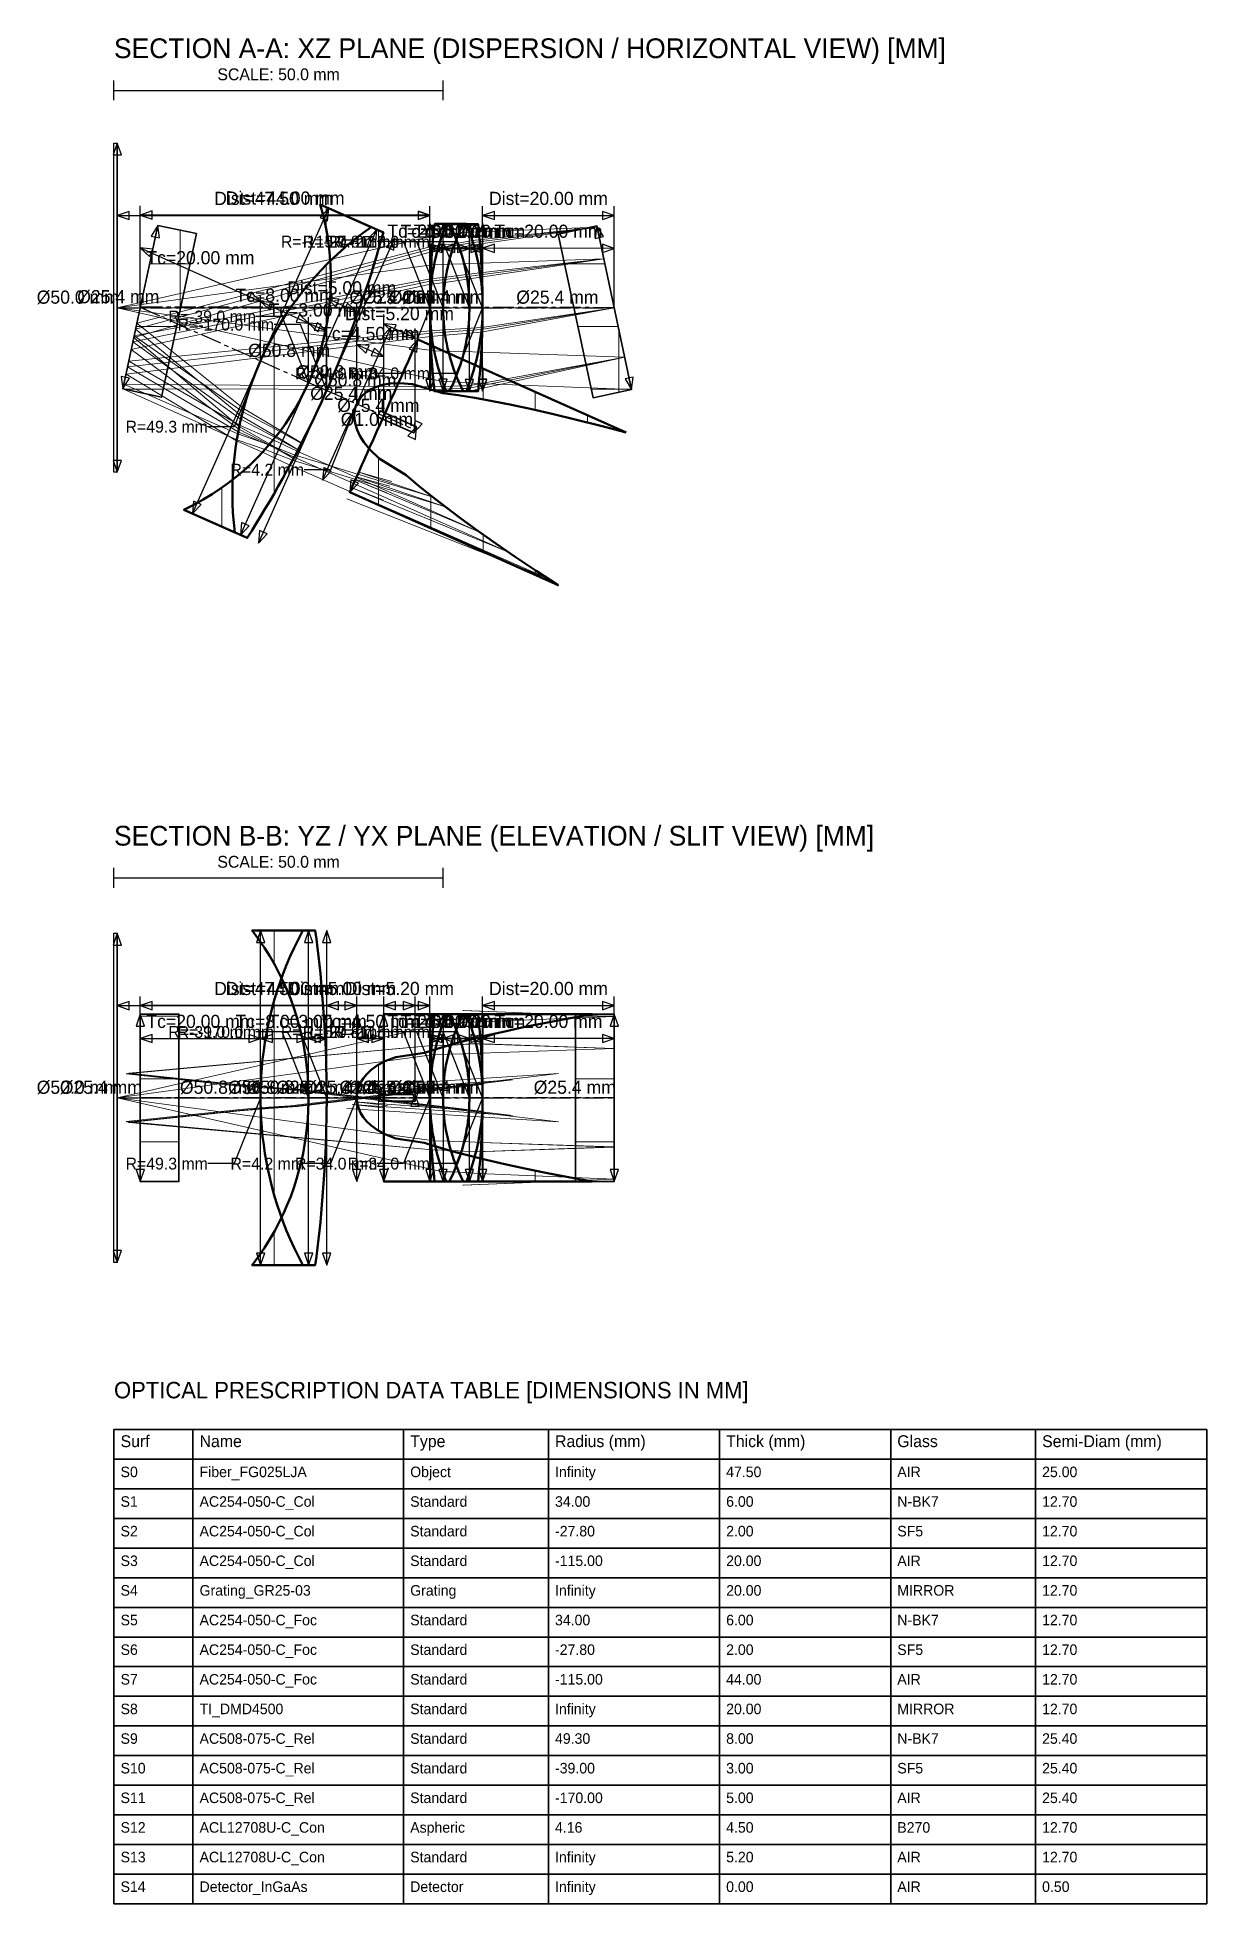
# Model space of a CAD drawing. Header units: metres. Extents: x -12 to 166, y -182 to 101.
import ezdxf
from ezdxf.enums import TextEntityAlignment as Align

# ---------------------------------------------------------------- set-up
doc = ezdxf.new("R2010")
doc.units = ezdxf.units.M
doc.linetypes.add('CENTER', pattern=[5.08, 3.175, -0.635, 0.635, -0.635])
for name, color, linetype, lineweight in [('ANNOTATIONS', 3, 'CONTINUOUS', 25), ('DIMENSIONS_LINEAR', 4, 'CONTINUOUS', 25), ('DIMENSIONS_RADIAL', 6, 'CONTINUOUS', 25), ('OPTICAL_AXIS', 1, 'CENTER', 25), ('OPTICS_COMPONENTS', 2, 'CONTINUOUS', 35), ('OPTICS_HATCH', 8, 'CONTINUOUS', 13), ('OPTICS_LENSES', 7, 'CONTINUOUS', 50), ('RAYS_785NM', 1, 'CONTINUOUS', 18), ('RAYS_850NM', 3, 'CONTINUOUS', 18), ('RAYS_900NM', 5, 'CONTINUOUS', 18), ('TITLE_BLOCK', 7, 'CONTINUOUS', 35)]:
    doc.layers.add(name, color=color, linetype=linetype, lineweight=lineweight)
doc.styles.add('OpenSansCondensed-Light', font='OpenSansCondensed-Light.ttf')
doc.dimstyles.new('EZDXF', dxfattribs={"dimtxt": 0.25, "dimasz": 0.175, "dimexe": 0.375, "dimexo": 0.125, "dimgap": 0.1, "dimtad": 1, "dimlfac": 100, "dimzin": 12, "dimdsep": 46, "dimtxsty": 'OpenSansCondensed-Light', "dimblk": 'ARCHTICK', "dimcen": 2.5, "dimazin": 3, "dimtfac": 0.5, "dimtmove": 2, "dimatfit": 3})

msp = doc.modelspace()

# ---------------------------------------------------------------- texts
at = {"layer": 'ANNOTATIONS'}
for s, p in [('SECTION A-A: XZ PLANE (DISPERSION / HORIZONTAL VIEW) [MM]', (-0.5, 97)), ('SECTION B-B: YZ / YX PLANE (ELEVATION / SLIT VIEW) [MM]', (-0.5, -22.6))]:
    msp.add_text(s, height=3, dxfattribs=at).set_placement(p, align=Align.BOTTOM_LEFT)
for p in [(24.5, 94), (24.5, -25.6)]:
    msp.add_text('SCALE: 50.0 mm', height=1.8, dxfattribs=at).set_placement(p, align=Align.BOTTOM_CENTER)
at = {"layer": 'DIMENSIONS_LINEAR'}
for s, p in [('Dist=47.50 mm', (23.75, 75)), ('Dist=44.00 mm', (25.5, 75.05)), ('Dist=20.00 mm', (65.5, 75)), ('Tc=2.00 mm', (48.5, 70.03)), ('Tc=6.00 mm', (50.5, 70)), ('Tc=6.00 mm', (52.5, 70.02)), ('Tc=2.00 mm', (54.5, 70)), ('Tc=20.00 mm', (65.5, 70.01)), ('Tc=20.00 mm', (12.63, 65.99)), ('%%c50.0 mm', (-6, 60)), ('%%c25.4 mm', (0.15, 60.07)), ('Tc=8.00 mm', (25.42, 60.29)), ('Dist=5.00 mm', (34.09, 61.41)), ('%%c25.4 mm', (41.5, 60)), ('%%c25.4 mm', (41.51, 60.03)), ('%%c25.4 mm', (43.51, 60.02)), ('%%c25.4 mm', (47.5, 60)), ('%%c25.4 mm', (49.5, 60)), ('%%c25.4 mm', (49.51, 60.02)), ('%%c25.4 mm', (66.86, 60)), ('Tc=3.00 mm', (30.44, 58.04)), ('Dist=5.20 mm', (42.86, 57.5)), ('Tc=4.50 mm', (38.43, 54.48)), ('%%c50.8 mm', (26.12, 51.92)), ('%%c50.8 mm', (33.42, 48.66)), ('%%c50.8 mm', (36.16, 47.43)), ('%%c25.4 mm', (35.55, 45.39)), ('%%c25.4 mm', (39.66, 43.56)), ('%%c1.0 mm', (39.44, 41.44)), ('Dist=47.50 mm', (23.75, -45)), ('Dist=44.00 mm', (25.5, -45)), ('Dist=5.00 mm', (34.09, -45)), ('Dist=5.20 mm', (42.86, -45)), ('Dist=20.00 mm', (65.5, -45)), ('Tc=20.00 mm', (12.63, -50)), ('Tc=8.00 mm', (25.42, -50)), ('Tc=3.00 mm', (30.44, -50)), ('Tc=4.50 mm', (38.43, -50)), ('Tc=2.00 mm', (48.5, -50)), ('Tc=6.00 mm', (50.5, -50)), ('Tc=6.00 mm', (52.5, -50)), ('Tc=2.00 mm', (54.5, -50)), ('Tc=20.00 mm', (65.5, -50)), ('%%c50.0 mm', (-6, -60)), ('%%c25.4 mm', (-2.5, -60)), ('%%c50.8 mm', (15.76, -60)), ('%%c50.8 mm', (23.07, -60)), ('%%c50.8 mm', (25.81, -60)), ('%%c25.4 mm', (30.37, -60)), ('%%c25.4 mm', (34.48, -60)), ('%%c1.0 mm', (39.23, -60)), ('%%c25.4 mm', (41.5, -60)), ('%%c25.4 mm', (41.5, -60)), ('%%c25.4 mm', (43.5, -60)), ('%%c25.4 mm', (47.5, -60)), ('%%c25.4 mm', (49.5, -60)), ('%%c25.4 mm', (49.5, -60)), ('%%c25.4 mm', (69.5, -60))]:
    msp.add_text(s, height=2, dxfattribs=at).set_placement(p, align=Align.BOTTOM_CENTER)
at = {"layer": 'DIMENSIONS_RADIAL'}
for s, p in [('R=-115.0 mm', (39.5, 70.03)), ('R=-27.8 mm', (41.5, 70.02)), ('R=-27.8 mm', (45.5, 70)), ('R=-115.0 mm', (47.5, 70)), ('R=-39.0 mm', (21.07, 58.66)), ('R=-170.0 mm', (23.81, 57.43)), ('R=34.0 mm', (39.5, 50)), ('R=34.0 mm', (47.5, 50.02)), ('R=49.3 mm', (13.76, 41.92)), ('R=4.2 mm', (28.37, 35.39)), ('R=-39.0 mm', (21.07, -50)), ('R=-170.0 mm', (23.81, -50)), ('R=-115.0 mm', (39.5, -50)), ('R=-27.8 mm', (41.5, -50)), ('R=-27.8 mm', (45.5, -50)), ('R=-115.0 mm', (47.5, -50)), ('R=49.3 mm', (13.76, -70)), ('R=4.2 mm', (28.37, -70)), ('R=34.0 mm', (39.5, -70)), ('R=34.0 mm', (47.5, -70))]:
    msp.add_text(s, height=1.8, dxfattribs=at).set_placement(p, align=Align.MIDDLE_RIGHT)
at = {"layer": 'TITLE_BLOCK'}
for s, height, p in [('OPTICAL PRESCRIPTION DATA TABLE [DIMENSIONS IN MM]', 2.5, (-0.5, -106.4)), ('Surf', 1.8, (0.5, -113.6)), ('Name', 1.8, (12.5, -113.6)), ('Type', 1.8, (44.5, -113.6)), ('Radius (mm)', 1.8, (66.5, -113.6)), ('Thick (mm)', 1.8, (92.5, -113.6)), ('Glass', 1.8, (118.5, -113.6)), ('Semi-Diam (mm)', 1.8, (140.5, -113.6)), ('S0', 1.6, (0.5, -118.1)), ('Fiber_FG025LJA', 1.6, (12.5, -118.1)), ('Object', 1.6, (44.5, -118.1)), ('Infinity', 1.6, (66.5, -118.1)), ('47.50', 1.6, (92.5, -118.1)), ('AIR', 1.6, (118.5, -118.1)), ('25.00', 1.6, (140.5, -118.1)), ('S1', 1.6, (0.5, -122.6)), ('AC254-050-C_Col', 1.6, (12.5, -122.6)), ('Standard', 1.6, (44.5, -122.6)), ('34.00', 1.6, (66.5, -122.6)), ('6.00', 1.6, (92.5, -122.6)), ('N-BK7', 1.6, (118.5, -122.6)), ('12.70', 1.6, (140.5, -122.6)), ('S2', 1.6, (0.5, -127.1)), ('AC254-050-C_Col', 1.6, (12.5, -127.1)), ('Standard', 1.6, (44.5, -127.1)), ('-27.80', 1.6, (66.5, -127.1)), ('2.00', 1.6, (92.5, -127.1)), ('SF5', 1.6, (118.5, -127.1)), ('12.70', 1.6, (140.5, -127.1)), ('S3', 1.6, (0.5, -131.6)), ('AC254-050-C_Col', 1.6, (12.5, -131.6)), ('Standard', 1.6, (44.5, -131.6)), ('-115.00', 1.6, (66.5, -131.6)), ('20.00', 1.6, (92.5, -131.6)), ('AIR', 1.6, (118.5, -131.6)), ('12.70', 1.6, (140.5, -131.6)), ('S4', 1.6, (0.5, -136.1)), ('Grating_GR25-03', 1.6, (12.5, -136.1)), ('Grating', 1.6, (44.5, -136.1)), ('Infinity', 1.6, (66.5, -136.1)), ('20.00', 1.6, (92.5, -136.1)), ('MIRROR', 1.6, (118.5, -136.1)), ('12.70', 1.6, (140.5, -136.1)), ('S5', 1.6, (0.5, -140.6)), ('AC254-050-C_Foc', 1.6, (12.5, -140.6)), ('Standard', 1.6, (44.5, -140.6)), ('34.00', 1.6, (66.5, -140.6)), ('6.00', 1.6, (92.5, -140.6)), ('N-BK7', 1.6, (118.5, -140.6)), ('12.70', 1.6, (140.5, -140.6)), ('S6', 1.6, (0.5, -145.1)), ('AC254-050-C_Foc', 1.6, (12.5, -145.1)), ('Standard', 1.6, (44.5, -145.1)), ('-27.80', 1.6, (66.5, -145.1)), ('2.00', 1.6, (92.5, -145.1)), ('SF5', 1.6, (118.5, -145.1)), ('12.70', 1.6, (140.5, -145.1)), ('S7', 1.6, (0.5, -149.6)), ('AC254-050-C_Foc', 1.6, (12.5, -149.6)), ('Standard', 1.6, (44.5, -149.6)), ('-115.00', 1.6, (66.5, -149.6)), ('44.00', 1.6, (92.5, -149.6)), ('AIR', 1.6, (118.5, -149.6)), ('12.70', 1.6, (140.5, -149.6)), ('S8', 1.6, (0.5, -154.1)), ('TI_DMD4500', 1.6, (12.5, -154.1)), ('Standard', 1.6, (44.5, -154.1)), ('Infinity', 1.6, (66.5, -154.1)), ('20.00', 1.6, (92.5, -154.1)), ('MIRROR', 1.6, (118.5, -154.1)), ('12.70', 1.6, (140.5, -154.1)), ('S9', 1.6, (0.5, -158.6)), ('AC508-075-C_Rel', 1.6, (12.5, -158.6)), ('Standard', 1.6, (44.5, -158.6)), ('49.30', 1.6, (66.5, -158.6)), ('8.00', 1.6, (92.5, -158.6)), ('N-BK7', 1.6, (118.5, -158.6)), ('25.40', 1.6, (140.5, -158.6)), ('S10', 1.6, (0.5, -163.1)), ('AC508-075-C_Rel', 1.6, (12.5, -163.1)), ('Standard', 1.6, (44.5, -163.1)), ('-39.00', 1.6, (66.5, -163.1)), ('3.00', 1.6, (92.5, -163.1)), ('SF5', 1.6, (118.5, -163.1)), ('25.40', 1.6, (140.5, -163.1)), ('S11', 1.6, (0.5, -167.6)), ('AC508-075-C_Rel', 1.6, (12.5, -167.6)), ('Standard', 1.6, (44.5, -167.6)), ('-170.00', 1.6, (66.5, -167.6)), ('5.00', 1.6, (92.5, -167.6)), ('AIR', 1.6, (118.5, -167.6)), ('25.40', 1.6, (140.5, -167.6)), ('S12', 1.6, (0.5, -172.1)), ('ACL12708U-C_Con', 1.6, (12.5, -172.1)), ('Aspheric', 1.6, (44.5, -172.1)), ('4.16', 1.6, (66.5, -172.1)), ('4.50', 1.6, (92.5, -172.1)), ('B270', 1.6, (118.5, -172.1)), ('12.70', 1.6, (140.5, -172.1)), ('S13', 1.6, (0.5, -176.6)), ('ACL12708U-C_Con', 1.6, (12.5, -176.6)), ('Standard', 1.6, (44.5, -176.6)), ('Infinity', 1.6, (66.5, -176.6)), ('5.20', 1.6, (92.5, -176.6)), ('AIR', 1.6, (118.5, -176.6)), ('12.70', 1.6, (140.5, -176.6)), ('S14', 1.6, (0.5, -181.1)), ('Detector_InGaAs', 1.6, (12.5, -181.1)), ('Detector', 1.6, (44.5, -181.1)), ('Infinity', 1.6, (66.5, -181.1)), ('0.00', 1.6, (92.5, -181.1)), ('AIR', 1.6, (118.5, -181.1)), ('0.50', 1.6, (140.5, -181.1))]:
    msp.add_text(s, height=height, dxfattribs=at).set_placement(p, align=Align.BOTTOM_LEFT)

# ---------------------------------------------------------------- blocks, each defined once
blk = doc.blocks.new('_ARCHTICK')
at = {"color": 0, "linetype": 'BYBLOCK', "const_width": 0.15}
blk.add_lwpolyline([(-0.5, -0.5), (0.5, 0.5)], dxfattribs=at)

# ---------------------------------------------------------------- hatches: boundary and pattern name
at = {"layer": 'OPTICS_HATCH'}
h = msp.add_hatch(dxfattribs=at)
h.set_pattern_fill('ANSI31', scale=2.5, angle=45)
h.paths.add_polyline_path([(38.55, 72.24), (37.33, 71.36), (36.16, 70.45), (35.03, 69.53), (33.94, 68.59), (32.9, 67.63), (31.89, 66.65), (30.93, 65.66), (30, 64.65), (29.11, 63.62), (28.25, 62.57), (27.43, 61.51), (26.64, 60.44), (25.88, 59.35), (25.16, 58.25), (24.47, 57.13), (23.81, 55.99), (23.19, 54.85), (22.59, 53.68), (22.03, 52.51), (21.5, 51.32), (21, 50.12), (20.53, 48.9), (20.1, 47.67), (19.69, 46.42), (19.32, 45.16), (18.98, 43.89), (18.67, 42.6), (18.4, 41.29), (18.16, 39.97), (17.96, 38.64), (17.79, 37.29), (17.65, 35.92), (17.56, 34.54), (17.5, 33.14), (17.48, 31.72), (17.51, 30.28), (17.57, 28.82), (17.69, 27.35), (17.84, 25.85), (10.13, 29.3), (10.13, 29.3), (11.63, 30.05), (13.06, 30.84), (14.41, 31.66), (15.7, 32.52), (16.91, 33.4), (18.08, 34.31), (19.18, 35.24), (20.23, 36.2), (21.23, 37.18), (22.18, 38.18), (23.09, 39.2), (23.95, 40.24), (24.77, 41.3), (25.54, 42.38), (26.27, 43.48), (26.97, 44.6), (27.62, 45.74), (28.23, 46.89), (28.8, 48.06), (29.33, 49.25), (29.82, 50.46), (30.27, 51.68), (30.68, 52.93), (31.05, 54.19), (31.38, 55.47), (31.67, 56.77), (31.92, 58.08), (32.12, 59.42), (32.27, 60.78), (32.38, 62.15), (32.44, 63.55), (32.45, 64.98), (32.41, 66.42), (32.31, 67.89), (32.15, 69.39), (31.93, 70.91), (31.64, 72.47), (31.28, 74.06), (30.83, 75.68), (38.55, 72.24)])
h = msp.add_hatch(dxfattribs=at)
h.set_pattern_fill('ANSI31', scale=2.5, angle=45)
h.paths.add_polyline_path([(30.83, 75.68), (31.28, 74.06), (31.64, 72.47), (31.93, 70.91), (32.15, 69.39), (32.31, 67.89), (32.41, 66.42), (32.45, 64.98), (32.44, 63.55), (32.38, 62.15), (32.27, 60.78), (32.12, 59.42), (31.92, 58.08), (31.67, 56.77), (31.38, 55.47), (31.05, 54.19), (30.68, 52.93), (30.27, 51.68), (29.82, 50.46), (29.33, 49.25), (28.8, 48.06), (28.23, 46.89), (27.62, 45.74), (26.97, 44.6), (26.27, 43.48), (25.54, 42.38), (24.77, 41.3), (23.95, 40.24), (23.09, 39.2), (22.18, 38.18), (21.23, 37.18), (20.23, 36.2), (19.18, 35.24), (18.08, 34.31), (16.91, 33.4), (15.7, 32.52), (14.41, 31.66), (13.06, 30.84), (11.63, 30.05), (10.13, 29.3), (19.71, 25.02), (19.71, 25.02), (20.42, 26.13), (21.11, 27.24), (21.8, 28.36), (22.48, 29.49), (23.15, 30.61), (23.81, 31.75), (24.46, 32.88), (25.1, 34.02), (25.73, 35.17), (26.35, 36.32), (26.97, 37.47), (27.57, 38.63), (28.16, 39.79), (28.75, 40.95), (29.33, 42.12), (29.89, 43.29), (30.45, 44.47), (31, 45.65), (31.54, 46.84), (32.07, 48.03), (32.59, 49.22), (33.11, 50.42), (33.61, 51.62), (34.1, 52.83), (34.59, 54.04), (35.07, 55.25), (35.53, 56.47), (35.99, 57.69), (36.44, 58.92), (36.88, 60.15), (37.31, 61.38), (37.73, 62.62), (38.14, 63.86), (38.55, 65.11), (38.94, 66.36), (39.32, 67.61), (39.7, 68.87), (40.06, 70.14), (40.42, 71.4), (30.83, 75.68)])
h = msp.add_hatch(dxfattribs=at)
h.set_pattern_fill('ANSI37', scale=3, angle=45)
h.paths.add_polyline_path([(6.15, 72.49), (0.85, 47.65), (6.72, 46.4), (12.02, 71.24)])
h = msp.add_hatch(dxfattribs=at)
h.set_pattern_fill('ANSI31', scale=2.5, angle=45)
h.paths.add_polyline_path([(52.58, 72.72), (52.26, 72.07), (51.95, 71.42), (51.67, 70.77), (51.41, 70.12), (51.16, 69.47), (50.94, 68.82), (50.73, 68.16), (50.54, 67.51), (50.36, 66.86), (50.2, 66.21), (50.06, 65.56), (49.94, 64.91), (49.83, 64.26), (49.74, 63.61), (49.66, 62.96), (49.6, 62.3), (49.55, 61.65), (49.52, 61), (49.5, 60.35), (49.5, 59.7), (49.52, 59.05), (49.55, 58.4), (49.59, 57.75), (49.65, 57.09), (49.73, 56.44), (49.82, 55.79), (49.93, 55.14), (50.05, 54.49), (50.19, 53.84), (50.35, 53.19), (50.52, 52.53), (50.71, 51.88), (50.92, 51.23), (51.14, 50.58), (51.39, 49.93), (51.65, 49.28), (51.93, 48.63), (52.24, 47.97), (52.56, 47.32), (48.19, 47.33), (48.19, 47.33), (48.12, 47.98), (48.06, 48.63), (47.99, 49.28), (47.93, 49.93), (47.88, 50.58), (47.83, 51.23), (47.78, 51.89), (47.74, 52.54), (47.7, 53.19), (47.66, 53.84), (47.63, 54.49), (47.6, 55.14), (47.57, 55.79), (47.55, 56.44), (47.53, 57.1), (47.52, 57.75), (47.51, 58.4), (47.5, 59.05), (47.5, 59.7), (47.5, 60.35), (47.51, 61), (47.51, 61.65), (47.52, 62.31), (47.54, 62.96), (47.56, 63.61), (47.58, 64.26), (47.61, 64.91), (47.64, 65.56), (47.67, 66.21), (47.71, 66.86), (47.75, 67.52), (47.8, 68.17), (47.85, 68.82), (47.9, 69.47), (47.95, 70.12), (48.01, 70.77), (48.08, 71.42), (48.14, 72.07), (48.22, 72.73), (52.58, 72.72)])
h = msp.add_hatch(dxfattribs=at)
h.set_pattern_fill('ANSI31', scale=2.5, angle=45)
h.paths.add_polyline_path([(49.96, 72.7), (49.71, 72.05), (49.47, 71.4), (49.24, 70.75), (49.03, 70.09), (48.84, 69.44), (48.66, 68.79), (48.49, 68.14), (48.34, 67.49), (48.19, 66.84), (48.07, 66.19), (47.95, 65.54), (47.85, 64.88), (47.76, 64.23), (47.69, 63.58), (47.63, 62.93), (47.58, 62.28), (47.54, 61.63), (47.51, 60.98), (47.5, 60.33), (47.5, 59.67), (47.51, 59.02), (47.54, 58.37), (47.58, 57.72), (47.63, 57.07), (47.69, 56.42), (47.76, 55.77), (47.85, 55.12), (47.95, 54.46), (48.07, 53.81), (48.19, 53.16), (48.34, 52.51), (48.49, 51.86), (48.66, 51.21), (48.84, 50.56), (49.03, 49.91), (49.24, 49.25), (49.47, 48.6), (49.71, 47.95), (49.96, 47.3), (50.43, 47.3), (50.43, 47.3), (50.75, 47.95), (51.06, 48.6), (51.34, 49.25), (51.6, 49.91), (51.85, 50.56), (52.07, 51.21), (52.28, 51.86), (52.47, 52.51), (52.65, 53.16), (52.8, 53.81), (52.94, 54.46), (53.07, 55.12), (53.18, 55.77), (53.27, 56.42), (53.35, 57.07), (53.41, 57.72), (53.45, 58.37), (53.48, 59.02), (53.5, 59.67), (53.5, 60.33), (53.48, 60.98), (53.45, 61.63), (53.41, 62.28), (53.35, 62.93), (53.27, 63.58), (53.18, 64.23), (53.07, 64.88), (52.94, 65.54), (52.8, 66.19), (52.65, 66.84), (52.47, 67.49), (52.28, 68.14), (52.07, 68.79), (51.85, 69.44), (51.6, 70.09), (51.34, 70.75), (51.06, 71.4), (50.75, 72.05), (50.43, 72.7), (49.96, 72.7)])
h = msp.add_hatch(dxfattribs=at)
h.set_pattern_fill('ANSI31', scale=2.5, angle=45)
h.paths.add_polyline_path([(53.05, 72.72), (53.31, 72.07), (53.54, 71.42), (53.77, 70.77), (53.98, 70.12), (54.17, 69.46), (54.35, 68.81), (54.52, 68.16), (54.67, 67.51), (54.81, 66.86), (54.94, 66.21), (55.05, 65.56), (55.15, 64.9), (55.24, 64.25), (55.31, 63.6), (55.38, 62.95), (55.43, 62.3), (55.46, 61.65), (55.49, 61), (55.5, 60.34), (55.5, 59.69), (55.49, 59.04), (55.46, 58.39), (55.42, 57.74), (55.37, 57.09), (55.31, 56.44), (55.23, 55.79), (55.14, 55.13), (55.04, 54.48), (54.93, 53.83), (54.8, 53.18), (54.66, 52.53), (54.5, 51.88), (54.34, 51.23), (54.15, 50.58), (53.96, 49.93), (53.75, 49.27), (53.52, 48.62), (53.28, 47.97), (53.03, 47.32), (52.56, 47.32), (52.56, 47.32), (52.24, 47.97), (51.93, 48.63), (51.65, 49.28), (51.39, 49.93), (51.14, 50.58), (50.92, 51.23), (50.71, 51.88), (50.52, 52.53), (50.35, 53.19), (50.19, 53.84), (50.05, 54.49), (49.93, 55.14), (49.82, 55.79), (49.73, 56.44), (49.65, 57.09), (49.59, 57.75), (49.55, 58.4), (49.52, 59.05), (49.5, 59.7), (49.5, 60.35), (49.52, 61), (49.55, 61.65), (49.6, 62.3), (49.66, 62.96), (49.74, 63.61), (49.83, 64.26), (49.94, 64.91), (50.06, 65.56), (50.2, 66.21), (50.36, 66.86), (50.54, 67.51), (50.73, 68.16), (50.94, 68.82), (51.16, 69.47), (51.41, 70.12), (51.67, 70.77), (51.95, 71.42), (52.26, 72.07), (52.58, 72.72), (53.05, 72.72)])
h = msp.add_hatch(dxfattribs=at)
h.set_pattern_fill('ANSI31', scale=2.5, angle=45)
h.paths.add_polyline_path([(50.43, 72.7), (50.75, 72.05), (51.06, 71.4), (51.34, 70.75), (51.6, 70.09), (51.85, 69.44), (52.07, 68.79), (52.28, 68.14), (52.47, 67.49), (52.65, 66.84), (52.8, 66.19), (52.94, 65.54), (53.07, 64.88), (53.18, 64.23), (53.27, 63.58), (53.35, 62.93), (53.41, 62.28), (53.45, 61.63), (53.48, 60.98), (53.5, 60.33), (53.5, 59.67), (53.48, 59.02), (53.45, 58.37), (53.41, 57.72), (53.35, 57.07), (53.27, 56.42), (53.18, 55.77), (53.07, 55.12), (52.94, 54.46), (52.8, 53.81), (52.65, 53.16), (52.47, 52.51), (52.28, 51.86), (52.07, 51.21), (51.85, 50.56), (51.6, 49.91), (51.34, 49.25), (51.06, 48.6), (50.75, 47.95), (50.43, 47.3), (54.8, 47.3), (54.8, 47.3), (54.87, 47.95), (54.93, 48.6), (55, 49.25), (55.06, 49.91), (55.11, 50.56), (55.16, 51.21), (55.21, 51.86), (55.26, 52.51), (55.3, 53.16), (55.33, 53.81), (55.37, 54.46), (55.4, 55.12), (55.42, 55.77), (55.44, 56.42), (55.46, 57.07), (55.48, 57.72), (55.49, 58.37), (55.5, 59.02), (55.5, 59.67), (55.5, 60.33), (55.5, 60.98), (55.49, 61.63), (55.48, 62.28), (55.46, 62.93), (55.44, 63.58), (55.42, 64.23), (55.4, 64.88), (55.37, 65.54), (55.33, 66.19), (55.3, 66.84), (55.26, 67.49), (55.21, 68.14), (55.16, 68.79), (55.11, 69.44), (55.06, 70.09), (55, 70.75), (54.93, 71.4), (54.87, 72.05), (54.8, 72.7), (50.43, 72.7)])
h = msp.add_hatch(dxfattribs=at)
h.set_pattern_fill('ANSI37', scale=3, angle=45)
h.paths.add_polyline_path([(72.86, 72.42), (78.14, 47.58), (72.27, 46.33), (66.99, 71.18)])
h = msp.add_hatch(dxfattribs=at)
h.set_pattern_fill('ANSI31', scale=2.5, angle=45)
h.paths.add_polyline_path([(77.31, 41.03), (73.44, 42.04), (69.77, 42.97), (66.29, 43.81), (63, 44.56), (59.91, 45.23), (57.01, 45.81), (54.3, 46.31), (51.78, 46.72), (49.46, 47.04), (44.85, 48.39), (42.9, 48.55), (41.46, 48.47), (40.31, 48.27), (39.36, 47.99), (38.56, 47.63), (37.89, 47.21), (37.33, 46.75), (36.88, 46.24), (36.52, 45.69), (36.25, 45.09), (36.08, 44.46), (36.01, 43.78), (36.03, 43.05), (36.17, 42.28), (36.44, 41.44), (36.86, 40.54), (37.48, 39.55), (38.38, 38.44), (39.8, 37.09), (43.88, 34.55), (45.68, 33.04), (47.66, 31.44), (49.84, 29.76), (52.21, 27.98), (54.77, 26.13), (57.52, 24.19), (60.47, 22.16), (63.62, 20.04), (66.96, 17.84), (35.31, 31.96), (35.31, 31.96), (35.57, 32.56), (35.84, 33.15), (36.1, 33.75), (36.37, 34.34), (36.63, 34.94), (36.9, 35.53), (37.16, 36.13), (37.43, 36.72), (37.7, 37.32), (37.96, 37.91), (38.23, 38.51), (38.49, 39.1), (38.76, 39.69), (39.02, 40.29), (39.29, 40.88), (39.55, 41.48), (39.82, 42.07), (40.08, 42.67), (40.35, 43.26), (40.62, 43.86), (40.88, 44.45), (41.15, 45.05), (41.41, 45.64), (41.68, 46.24), (41.94, 46.83), (42.21, 47.43), (42.47, 48.02), (42.74, 48.62), (43, 49.21), (43.27, 49.81), (43.54, 50.4), (43.8, 50.99), (44.07, 51.59), (44.33, 52.18), (44.6, 52.78), (44.86, 53.37), (45.13, 53.97), (45.39, 54.56), (45.66, 55.16), (77.31, 41.03)])
h = msp.add_hatch(dxfattribs=at)
h.set_pattern_fill('ANSI31', scale=2.5, angle=45)
h.paths.add_polyline_path([(28.2, -34.6), (27.51, -35.9), (26.86, -37.21), (26.27, -38.51), (25.71, -39.81), (25.2, -41.11), (24.72, -42.42), (24.29, -43.72), (23.89, -45.02), (23.53, -46.32), (23.2, -47.63), (22.91, -48.93), (22.66, -50.23), (22.43, -51.53), (22.24, -52.84), (22.08, -54.14), (21.96, -55.44), (21.86, -56.74), (21.8, -58.05), (21.77, -59.35), (21.77, -60.65), (21.8, -61.95), (21.86, -63.26), (21.96, -64.56), (22.08, -65.86), (22.24, -67.16), (22.43, -68.47), (22.66, -69.77), (22.91, -71.07), (23.2, -72.37), (23.53, -73.68), (23.89, -74.98), (24.29, -76.28), (24.72, -77.58), (25.2, -78.89), (25.71, -80.19), (26.27, -81.49), (26.86, -82.79), (27.51, -84.1), (28.2, -85.4), (20.48, -85.4), (20.48, -85.4), (21.46, -84.1), (22.35, -82.79), (23.17, -81.49), (23.92, -80.19), (24.61, -78.89), (25.24, -77.58), (25.82, -76.28), (26.34, -74.98), (26.81, -73.68), (27.23, -72.37), (27.6, -71.07), (27.93, -69.77), (28.22, -68.47), (28.46, -67.16), (28.66, -65.86), (28.82, -64.56), (28.94, -63.26), (29.02, -61.95), (29.06, -60.65), (29.06, -59.35), (29.02, -58.05), (28.94, -56.74), (28.82, -55.44), (28.66, -54.14), (28.46, -52.84), (28.22, -51.53), (27.93, -50.23), (27.6, -48.93), (27.23, -47.63), (26.81, -46.32), (26.34, -45.02), (25.82, -43.72), (25.24, -42.42), (24.61, -41.11), (23.92, -39.81), (23.17, -38.51), (22.35, -37.21), (21.46, -35.9), (20.48, -34.6), (28.2, -34.6)])
h = msp.add_hatch(dxfattribs=at)
h.set_pattern_fill('ANSI31', scale=2.5, angle=45)
h.paths.add_polyline_path([(20.48, -34.6), (21.46, -35.9), (22.35, -37.21), (23.17, -38.51), (23.92, -39.81), (24.61, -41.11), (25.24, -42.42), (25.82, -43.72), (26.34, -45.02), (26.81, -46.32), (27.23, -47.63), (27.6, -48.93), (27.93, -50.23), (28.22, -51.53), (28.46, -52.84), (28.66, -54.14), (28.82, -55.44), (28.94, -56.74), (29.02, -58.05), (29.06, -59.35), (29.06, -60.65), (29.02, -61.95), (28.94, -63.26), (28.82, -64.56), (28.66, -65.86), (28.46, -67.16), (28.22, -68.47), (27.93, -69.77), (27.6, -71.07), (27.23, -72.37), (26.81, -73.68), (26.34, -74.98), (25.82, -76.28), (25.24, -77.58), (24.61, -78.89), (23.92, -80.19), (23.17, -81.49), (22.35, -82.79), (21.46, -84.1), (20.48, -85.4), (30.07, -85.4), (30.07, -85.4), (30.24, -84.1), (30.41, -82.79), (30.56, -81.49), (30.71, -80.19), (30.85, -78.89), (30.98, -77.58), (31.09, -76.28), (31.2, -74.98), (31.3, -73.68), (31.4, -72.37), (31.48, -71.07), (31.55, -69.77), (31.62, -68.47), (31.67, -67.16), (31.72, -65.86), (31.75, -64.56), (31.78, -63.26), (31.8, -61.95), (31.81, -60.65), (31.81, -59.35), (31.8, -58.05), (31.78, -56.74), (31.75, -55.44), (31.72, -54.14), (31.67, -52.84), (31.62, -51.53), (31.55, -50.23), (31.48, -48.93), (31.4, -47.63), (31.3, -46.32), (31.2, -45.02), (31.09, -43.72), (30.98, -42.42), (30.85, -41.11), (30.71, -39.81), (30.56, -38.51), (30.41, -37.21), (30.24, -35.9), (30.07, -34.6), (20.48, -34.6)])
h = msp.add_hatch(dxfattribs=at)
h.set_pattern_fill('ANSI37', scale=3, angle=45)
h.paths.add_polyline_path([(3.5, -72.7), (3.5, -47.3), (9.37, -47.3), (9.37, -72.7)])
h = msp.add_hatch(dxfattribs=at)
h.set_pattern_fill('ANSI31', scale=2.5, angle=45)
h.paths.add_polyline_path([(72.13, -47.3), (68.53, -47.95), (65.12, -48.6), (61.91, -49.25), (58.89, -49.91), (56.06, -50.56), (53.42, -51.21), (50.98, -51.86), (48.73, -52.51), (46.67, -53.16), (42.32, -53.81), (40.64, -54.46), (39.47, -55.12), (38.58, -55.77), (37.9, -56.42), (37.37, -57.07), (36.96, -57.72), (36.67, -58.37), (36.48, -59.02), (36.39, -59.67), (36.39, -60.33), (36.48, -60.98), (36.67, -61.63), (36.96, -62.28), (37.37, -62.93), (37.9, -63.58), (38.58, -64.23), (39.47, -64.88), (40.64, -65.54), (42.32, -66.19), (46.67, -66.84), (48.73, -67.49), (50.98, -68.14), (53.42, -68.79), (56.06, -69.44), (58.89, -70.09), (61.91, -70.75), (65.12, -71.4), (68.53, -72.05), (72.13, -72.7), (40.48, -72.7), (40.48, -72.7), (40.48, -72.05), (40.48, -71.4), (40.48, -70.75), (40.48, -70.09), (40.48, -69.44), (40.48, -68.79), (40.48, -68.14), (40.48, -67.49), (40.48, -66.84), (40.48, -66.19), (40.48, -65.54), (40.48, -64.88), (40.48, -64.23), (40.48, -63.58), (40.48, -62.93), (40.48, -62.28), (40.48, -61.63), (40.48, -60.98), (40.48, -60.33), (40.48, -59.67), (40.48, -59.02), (40.48, -58.37), (40.48, -57.72), (40.48, -57.07), (40.48, -56.42), (40.48, -55.77), (40.48, -55.12), (40.48, -54.46), (40.48, -53.81), (40.48, -53.16), (40.48, -52.51), (40.48, -51.86), (40.48, -51.21), (40.48, -50.56), (40.48, -49.91), (40.48, -49.25), (40.48, -48.6), (40.48, -47.95), (40.48, -47.3), (72.13, -47.3)])
h = msp.add_hatch(dxfattribs=at)
h.set_pattern_fill('ANSI31', scale=2.5, angle=45)
h.paths.add_polyline_path([(49.96, -47.3), (49.71, -47.95), (49.47, -48.6), (49.24, -49.25), (49.03, -49.91), (48.84, -50.56), (48.66, -51.21), (48.49, -51.86), (48.34, -52.51), (48.19, -53.16), (48.07, -53.81), (47.95, -54.46), (47.85, -55.12), (47.76, -55.77), (47.69, -56.42), (47.63, -57.07), (47.58, -57.72), (47.54, -58.37), (47.51, -59.02), (47.5, -59.67), (47.5, -60.33), (47.51, -60.98), (47.54, -61.63), (47.58, -62.28), (47.63, -62.93), (47.69, -63.58), (47.76, -64.23), (47.85, -64.88), (47.95, -65.54), (48.07, -66.19), (48.19, -66.84), (48.34, -67.49), (48.49, -68.14), (48.66, -68.79), (48.84, -69.44), (49.03, -70.09), (49.24, -70.75), (49.47, -71.4), (49.71, -72.05), (49.96, -72.7), (50.43, -72.7), (50.43, -72.7), (50.75, -72.05), (51.06, -71.4), (51.34, -70.75), (51.6, -70.09), (51.85, -69.44), (52.07, -68.79), (52.28, -68.14), (52.47, -67.49), (52.65, -66.84), (52.8, -66.19), (52.94, -65.54), (53.07, -64.88), (53.18, -64.23), (53.27, -63.58), (53.35, -62.93), (53.41, -62.28), (53.45, -61.63), (53.48, -60.98), (53.5, -60.33), (53.5, -59.67), (53.48, -59.02), (53.45, -58.37), (53.41, -57.72), (53.35, -57.07), (53.27, -56.42), (53.18, -55.77), (53.07, -55.12), (52.94, -54.46), (52.8, -53.81), (52.65, -53.16), (52.47, -52.51), (52.28, -51.86), (52.07, -51.21), (51.85, -50.56), (51.6, -49.91), (51.34, -49.25), (51.06, -48.6), (50.75, -47.95), (50.43, -47.3), (49.96, -47.3)])
h = msp.add_hatch(dxfattribs=at)
h.set_pattern_fill('ANSI31', scale=2.5, angle=45)
h.paths.add_polyline_path([(52.57, -72.7), (52.25, -72.05), (51.94, -71.4), (51.66, -70.75), (51.4, -70.09), (51.15, -69.44), (50.93, -68.79), (50.72, -68.14), (50.53, -67.49), (50.35, -66.84), (50.2, -66.19), (50.06, -65.54), (49.93, -64.88), (49.82, -64.23), (49.73, -63.58), (49.65, -62.93), (49.59, -62.28), (49.55, -61.63), (49.52, -60.98), (49.5, -60.33), (49.5, -59.67), (49.52, -59.02), (49.55, -58.37), (49.59, -57.72), (49.65, -57.07), (49.73, -56.42), (49.82, -55.77), (49.93, -55.12), (50.06, -54.46), (50.2, -53.81), (50.35, -53.16), (50.53, -52.51), (50.72, -51.86), (50.93, -51.21), (51.15, -50.56), (51.4, -49.91), (51.66, -49.25), (51.94, -48.6), (52.25, -47.95), (52.57, -47.3), (48.2, -47.3), (48.2, -47.3), (48.13, -47.95), (48.07, -48.6), (48, -49.25), (47.94, -49.91), (47.89, -50.56), (47.84, -51.21), (47.79, -51.86), (47.74, -52.51), (47.7, -53.16), (47.67, -53.81), (47.63, -54.46), (47.6, -55.12), (47.58, -55.77), (47.56, -56.42), (47.54, -57.07), (47.52, -57.72), (47.51, -58.37), (47.5, -59.02), (47.5, -59.67), (47.5, -60.33), (47.5, -60.98), (47.51, -61.63), (47.52, -62.28), (47.54, -62.93), (47.56, -63.58), (47.58, -64.23), (47.6, -64.88), (47.63, -65.54), (47.67, -66.19), (47.7, -66.84), (47.74, -67.49), (47.79, -68.14), (47.84, -68.79), (47.89, -69.44), (47.94, -70.09), (48, -70.75), (48.07, -71.4), (48.13, -72.05), (48.2, -72.7), (52.57, -72.7)])
h = msp.add_hatch(dxfattribs=at)
h.set_pattern_fill('ANSI31', scale=2.5, angle=45)
h.paths.add_polyline_path([(53.04, -72.7), (53.29, -72.05), (53.53, -71.4), (53.76, -70.75), (53.97, -70.09), (54.16, -69.44), (54.34, -68.79), (54.51, -68.14), (54.66, -67.49), (54.81, -66.84), (54.93, -66.19), (55.05, -65.54), (55.15, -64.88), (55.24, -64.23), (55.31, -63.58), (55.37, -62.93), (55.42, -62.28), (55.46, -61.63), (55.49, -60.98), (55.5, -60.33), (55.5, -59.67), (55.49, -59.02), (55.46, -58.37), (55.42, -57.72), (55.37, -57.07), (55.31, -56.42), (55.24, -55.77), (55.15, -55.12), (55.05, -54.46), (54.93, -53.81), (54.81, -53.16), (54.66, -52.51), (54.51, -51.86), (54.34, -51.21), (54.16, -50.56), (53.97, -49.91), (53.76, -49.25), (53.53, -48.6), (53.29, -47.95), (53.04, -47.3), (52.57, -47.3), (52.57, -47.3), (52.25, -47.95), (51.94, -48.6), (51.66, -49.25), (51.4, -49.91), (51.15, -50.56), (50.93, -51.21), (50.72, -51.86), (50.53, -52.51), (50.35, -53.16), (50.2, -53.81), (50.06, -54.46), (49.93, -55.12), (49.82, -55.77), (49.73, -56.42), (49.65, -57.07), (49.59, -57.72), (49.55, -58.37), (49.52, -59.02), (49.5, -59.67), (49.5, -60.33), (49.52, -60.98), (49.55, -61.63), (49.59, -62.28), (49.65, -62.93), (49.73, -63.58), (49.82, -64.23), (49.93, -64.88), (50.06, -65.54), (50.2, -66.19), (50.35, -66.84), (50.53, -67.49), (50.72, -68.14), (50.93, -68.79), (51.15, -69.44), (51.4, -70.09), (51.66, -70.75), (51.94, -71.4), (52.25, -72.05), (52.57, -72.7), (53.04, -72.7)])
h = msp.add_hatch(dxfattribs=at)
h.set_pattern_fill('ANSI31', scale=2.5, angle=45)
h.paths.add_polyline_path([(50.43, -47.3), (50.75, -47.95), (51.06, -48.6), (51.34, -49.25), (51.6, -49.91), (51.85, -50.56), (52.07, -51.21), (52.28, -51.86), (52.47, -52.51), (52.65, -53.16), (52.8, -53.81), (52.94, -54.46), (53.07, -55.12), (53.18, -55.77), (53.27, -56.42), (53.35, -57.07), (53.41, -57.72), (53.45, -58.37), (53.48, -59.02), (53.5, -59.67), (53.5, -60.33), (53.48, -60.98), (53.45, -61.63), (53.41, -62.28), (53.35, -62.93), (53.27, -63.58), (53.18, -64.23), (53.07, -64.88), (52.94, -65.54), (52.8, -66.19), (52.65, -66.84), (52.47, -67.49), (52.28, -68.14), (52.07, -68.79), (51.85, -69.44), (51.6, -70.09), (51.34, -70.75), (51.06, -71.4), (50.75, -72.05), (50.43, -72.7), (54.8, -72.7), (54.8, -72.7), (54.87, -72.05), (54.93, -71.4), (55, -70.75), (55.06, -70.09), (55.11, -69.44), (55.16, -68.79), (55.21, -68.14), (55.26, -67.49), (55.3, -66.84), (55.33, -66.19), (55.37, -65.54), (55.4, -64.88), (55.42, -64.23), (55.44, -63.58), (55.46, -62.93), (55.48, -62.28), (55.49, -61.63), (55.5, -60.98), (55.5, -60.33), (55.5, -59.67), (55.5, -59.02), (55.49, -58.37), (55.48, -57.72), (55.46, -57.07), (55.44, -56.42), (55.42, -55.77), (55.4, -55.12), (55.37, -54.46), (55.33, -53.81), (55.3, -53.16), (55.26, -52.51), (55.21, -51.86), (55.16, -51.21), (55.11, -50.56), (55.06, -49.91), (55, -49.25), (54.93, -48.6), (54.87, -47.95), (54.8, -47.3), (50.43, -47.3)])
h = msp.add_hatch(dxfattribs=at)
h.set_pattern_fill('ANSI37', scale=3, angle=45)
h.paths.add_polyline_path([(75.5, -47.3), (75.5, -72.7), (69.63, -72.7), (69.63, -47.3)])

# ---------------------------------------------------------------- linework, layer by layer
at = {"layer": 'ANNOTATIONS'}
for p, q in [((-0.5, 91.5), (-0.5, 94.5)), ((49.5, 91.5), (49.5, 94.5)), ((-0.5, 93), (49.5, 93)), ((-0.5, -28.1), (-0.5, -25.1)), ((49.5, -28.1), (49.5, -25.1)), ((-0.5, -26.6), (49.5, -26.6))]:
    msp.add_line(p, q, dxfattribs=at)
for points in [[(0, 85), (0, 35), (-0.5, 35), (-0.5, 85)], [(0, -35), (0, -85), (-0.5, -85), (-0.5, -35)]]:
    msp.add_lwpolyline(points, close=True, dxfattribs=at)
at = {"layer": 'DIMENSIONS_LINEAR'}
for p, q in [((0, 35), (0, 85)), ((0, 60), (0, 75.4)), ((0, 74), (47.5, 74)), ((3.5, 60.07), (3.5, 75.47)), ((47.5, 74.03), (3.5, 74.07)), ((11.41, 28.72), (32.12, 75.11)), ((47.5, 60.03), (47.5, 75.43)), ((47.5, 60), (47.5, 75.4)), ((55.5, 60), (55.5, 75.4)), ((55.5, 74), (75.5, 74)), ((75.5, 60), (75.5, 75.4)), ((0.85, 47.65), (6.15, 72.49)), ((18.72, 25.46), (39.42, 71.85)), ((47.49, 47.33), (47.51, 72.73)), ((47.5, 47.3), (47.5, 72.7)), ((49.49, 47.32), (49.51, 72.72)), ((53.5, 47.3), (53.5, 72.7)), ((55.49, 47.32), (55.51, 72.72)), ((55.5, 47.3), (55.5, 72.7)), ((78.14, 47.58), (72.86, 72.42)), ((3.5, 60.07), (3.5, 69.97)), ((3.5, 69.07), (21.76, 60.92)), ((21.45, 24.24), (42.16, 70.63)), ((47.5, 60.03), (47.5, 69.93)), ((47.5, 60), (47.5, 69.9)), ((49.5, 69.02), (47.5, 69.03)), ((47.5, 69), (53.5, 69)), ((49.5, 60.02), (49.5, 69.92)), ((49.5, 60.02), (49.5, 69.92)), ((55.5, 69.02), (49.5, 69.02)), ((53.5, 60), (53.5, 69.9)), ((53.5, 60), (53.5, 69.9)), ((53.5, 69), (55.5, 69)), ((55.5, 60.02), (55.5, 69.92)), ((55.5, 60.02), (55.5, 69.92)), ((55.5, 60), (55.5, 69.9)), ((75.5, 69), (55.5, 69.02)), ((75.5, 60), (75.5, 69.9)), ((31.81, 47.43), (31.81, 62.83)), ((21.76, 51.92), (21.76, 61.82)), ((21.76, 51.92), (21.76, 61.82)), ((21.76, 60.92), (29.07, 57.66)), ((31.81, 61.43), (36.37, 59.39)), ((36.37, 45.39), (36.37, 60.79)), ((29.07, 48.66), (29.07, 58.56)), ((29.07, 48.66), (29.07, 58.56)), ((29.07, 57.66), (31.81, 56.43)), ((31.2, 33.8), (41.55, 56.99)), ((31.81, 47.43), (31.81, 57.33)), ((40.48, 43.56), (40.48, 58.96)), ((40.48, 57.56), (45.23, 55.44)), ((45.23, 41.44), (45.23, 56.84)), ((35.31, 31.96), (45.66, 55.16)), ((36.37, 45.39), (36.37, 55.29)), ((36.37, 54.39), (40.48, 52.56)), ((40.48, 43.56), (40.48, 53.46)), ((45.03, 40.98), (45.44, 41.9)), ((0, -85), (0, -35)), ((21.76, -85.4), (21.76, -34.6)), ((29.07, -85.4), (29.07, -34.6)), ((31.81, -85.4), (31.81, -34.6)), ((0, -60), (0, -44.6)), ((3.5, -60), (3.5, -44.6)), ((31.81, -60), (31.81, -44.6)), ((36.37, -60), (36.37, -44.6)), ((40.48, -60), (40.48, -44.6)), ((45.23, -60), (45.23, -44.6)), ((47.5, -60), (47.5, -44.6)), ((47.5, -60), (47.5, -44.6)), ((55.5, -60), (55.5, -44.6)), ((75.5, -60), (75.5, -44.6)), ((0, -46), (47.5, -46)), ((47.5, -46), (3.5, -46)), ((3.5, -47.3), (3.5, -72.7)), ((31.81, -46), (36.37, -46)), ((36.37, -72.7), (36.37, -47.3)), ((40.48, -46), (45.23, -46)), ((40.48, -72.7), (40.48, -47.3)), ((47.5, -72.7), (47.5, -47.3)), ((47.5, -47.3), (47.5, -72.7)), ((49.5, -47.3), (49.5, -72.7)), ((53.5, -72.7), (53.5, -47.3)), ((55.5, -46), (75.5, -46)), ((55.5, -72.7), (55.5, -47.3)), ((55.5, -47.3), (55.5, -72.7)), ((75.5, -72.7), (75.5, -47.3)), ((3.5, -60), (3.5, -50.1)), ((3.5, -51), (21.76, -51)), ((21.76, -60), (21.76, -50.1)), ((21.76, -60), (21.76, -50.1)), ((21.76, -51), (29.07, -51)), ((29.07, -60), (29.07, -50.1)), ((29.07, -60), (29.07, -50.1)), ((29.07, -51), (31.81, -51)), ((31.81, -60), (31.81, -50.1)), ((36.37, -60), (36.37, -50.1)), ((36.37, -51), (40.48, -51)), ((40.48, -60), (40.48, -50.1)), ((47.5, -60), (47.5, -50.1)), ((47.5, -60), (47.5, -50.1)), ((47.5, -51), (53.5, -51)), ((49.5, -51), (47.5, -51)), ((49.5, -60), (49.5, -50.1)), ((49.5, -60), (49.5, -50.1)), ((55.5, -51), (49.5, -51)), ((53.5, -60), (53.5, -50.1)), ((53.5, -60), (53.5, -50.1)), ((53.5, -51), (55.5, -51)), ((55.5, -60), (55.5, -50.1)), ((55.5, -60), (55.5, -50.1)), ((55.5, -60), (55.5, -50.1)), ((75.5, -51), (55.5, -51)), ((75.5, -60), (75.5, -50.1)), ((45.23, -60.5), (45.23, -59.5))]:
    msp.add_line(p, q, dxfattribs=at)
for points in [[(0, 85), (-0.63, 83.2), (0.63, 83.2)], [(0, 74), (1.8, 73.37), (1.8, 74.63)], [(3.5, 74.07), (5.3, 73.44), (5.3, 74.7)], [(32.12, 75.11), (30.81, 73.72), (31.96, 73.21)], [(47.5, 74.03), (45.7, 74.66), (45.7, 73.4)], [(47.5, 74), (45.7, 74.63), (45.7, 73.37)], [(55.5, 74), (57.3, 73.37), (57.3, 74.63)], [(75.5, 74), (73.7, 74.63), (73.7, 73.37)], [(6.15, 72.49), (5.16, 70.86), (6.39, 70.6)], [(39.42, 71.85), (38.11, 70.46), (39.26, 69.95)], [(47.5, 72.7), (46.87, 70.9), (48.13, 70.9)], [(47.51, 72.73), (46.88, 70.93), (48.14, 70.93)], [(49.51, 72.72), (48.88, 70.93), (50.14, 70.92)], [(53.5, 72.7), (52.87, 70.9), (54.13, 70.9)], [(55.5, 72.7), (54.87, 70.9), (56.13, 70.9)], [(55.51, 72.72), (54.88, 70.92), (56.14, 70.92)], [(72.86, 72.42), (72.62, 70.53), (73.85, 70.79)], [(3.5, 69.07), (4.89, 67.76), (5.4, 68.91)], [(42.16, 70.63), (40.85, 69.24), (42, 68.73)], [(47.5, 69.03), (49.3, 68.4), (49.3, 69.66)], [(47.5, 69), (49.3, 68.37), (49.3, 69.63)], [(49.5, 69.02), (47.7, 69.66), (47.7, 68.4)], [(49.5, 69.02), (51.3, 68.39), (51.3, 69.65)], [(53.5, 69), (51.7, 69.63), (51.7, 68.37)], [(53.5, 69), (55.3, 68.37), (55.3, 69.63)], [(55.5, 69.02), (53.7, 69.65), (53.7, 68.39)], [(55.5, 69), (53.7, 69.63), (53.7, 68.37)], [(55.5, 69.02), (57.3, 68.39), (57.3, 69.65)], [(75.5, 69), (73.7, 69.63), (73.7, 68.37)], [(21.76, 60.92), (20.38, 62.23), (19.86, 61.07)], [(21.76, 60.92), (23.15, 59.61), (23.66, 60.76)], [(31.81, 61.43), (33.19, 60.12), (33.71, 61.27)], [(36.37, 59.39), (34.99, 60.7), (34.47, 59.55)], [(29.07, 57.66), (27.68, 58.96), (27.17, 57.81)], [(29.07, 57.66), (30.46, 56.35), (30.97, 57.5)], [(31.81, 56.43), (30.42, 57.74), (29.91, 56.59)], [(41.55, 56.99), (40.24, 55.61), (41.39, 55.09)], [(40.48, 57.56), (41.87, 56.25), (42.38, 57.4)], [(45.23, 55.44), (43.84, 56.75), (43.33, 55.6)], [(36.37, 54.39), (37.76, 53.09), (38.27, 54.24)], [(40.48, 52.56), (39.1, 53.87), (38.58, 52.72)], [(45.66, 55.16), (44.35, 53.77), (45.5, 53.26)], [(0.85, 47.65), (1.84, 49.28), (0.61, 49.54)], [(47.49, 47.33), (48.12, 49.13), (46.86, 49.13)], [(47.5, 47.3), (48.13, 49.1), (46.87, 49.1)], [(49.49, 47.32), (50.12, 49.12), (48.86, 49.13)], [(53.5, 47.3), (54.13, 49.1), (52.87, 49.1)], [(55.49, 47.32), (56.12, 49.12), (54.86, 49.12)], [(55.5, 47.3), (56.13, 49.1), (54.87, 49.1)], [(78.14, 47.58), (78.38, 49.47), (77.15, 49.21)], [(45.03, 40.98), (46.34, 42.37), (45.19, 42.88)], [(45.44, 41.9), (44.13, 40.51), (45.28, 40)], [(0, 35), (0.63, 36.8), (-0.63, 36.8)], [(31.2, 33.8), (32.51, 35.18), (31.36, 35.7)], [(35.31, 31.96), (36.62, 33.35), (35.46, 33.86)], [(11.41, 28.72), (12.72, 30.11), (11.57, 30.62)], [(18.72, 25.46), (20.02, 26.85), (18.87, 27.36)], [(21.45, 24.24), (22.76, 25.63), (21.61, 26.14)], [(0, -35), (-0.63, -36.8), (0.63, -36.8)], [(21.76, -34.6), (21.13, -36.4), (22.39, -36.4)], [(29.07, -34.6), (28.44, -36.4), (29.7, -36.4)], [(31.81, -34.6), (31.18, -36.4), (32.44, -36.4)], [(0, -46), (1.8, -46.63), (1.8, -45.37)], [(3.5, -47.3), (2.87, -49.1), (4.13, -49.1)], [(3.5, -46), (5.3, -46.63), (5.3, -45.37)], [(31.81, -46), (33.61, -46.63), (33.61, -45.37)], [(36.37, -46), (34.57, -45.37), (34.57, -46.63)], [(36.37, -47.3), (35.74, -49.1), (37, -49.1)], [(40.48, -47.3), (39.85, -49.1), (41.11, -49.1)], [(40.48, -46), (42.28, -46.63), (42.28, -45.37)], [(45.23, -46), (43.43, -45.37), (43.43, -46.63)], [(47.5, -46), (45.7, -45.37), (45.7, -46.63)], [(47.5, -46), (45.7, -45.37), (45.7, -46.63)], [(47.5, -47.3), (46.87, -49.1), (48.13, -49.1)], [(47.5, -47.3), (46.87, -49.1), (48.13, -49.1)], [(49.5, -47.3), (48.87, -49.1), (50.13, -49.1)], [(53.5, -47.3), (52.87, -49.1), (54.13, -49.1)], [(55.5, -47.3), (54.87, -49.1), (56.13, -49.1)], [(55.5, -47.3), (54.87, -49.1), (56.13, -49.1)], [(55.5, -46), (57.3, -46.63), (57.3, -45.37)], [(75.5, -46), (73.7, -45.37), (73.7, -46.63)], [(75.5, -47.3), (74.87, -49.1), (76.13, -49.1)], [(3.5, -51), (5.3, -51.63), (5.3, -50.37)], [(21.76, -51), (19.96, -50.37), (19.96, -51.63)], [(21.76, -51), (23.56, -51.63), (23.56, -50.37)], [(29.07, -51), (27.27, -50.37), (27.27, -51.63)], [(29.07, -51), (30.87, -51.63), (30.87, -50.37)], [(31.81, -51), (30.01, -50.37), (30.01, -51.63)], [(36.37, -51), (38.17, -51.63), (38.17, -50.37)], [(40.48, -51), (38.68, -50.37), (38.68, -51.63)], [(47.5, -51), (49.3, -51.63), (49.3, -50.37)], [(47.5, -51), (49.3, -51.63), (49.3, -50.37)], [(49.5, -51), (47.7, -50.37), (47.7, -51.63)], [(49.5, -51), (51.3, -51.63), (51.3, -50.37)], [(53.5, -51), (51.7, -50.37), (51.7, -51.63)], [(53.5, -51), (55.3, -51.63), (55.3, -50.37)], [(55.5, -51), (53.7, -50.37), (53.7, -51.63)], [(55.5, -51), (53.7, -50.37), (53.7, -51.63)], [(55.5, -51), (57.3, -51.63), (57.3, -50.37)], [(75.5, -51), (73.7, -50.37), (73.7, -51.63)], [(45.23, -60.5), (45.86, -58.7), (44.6, -58.7)], [(45.23, -59.5), (44.6, -61.3), (45.86, -61.3)], [(3.5, -72.7), (4.13, -70.9), (2.87, -70.9)], [(36.37, -72.7), (37, -70.9), (35.74, -70.9)], [(40.48, -72.7), (41.11, -70.9), (39.85, -70.9)], [(47.5, -72.7), (48.13, -70.9), (46.87, -70.9)], [(47.5, -72.7), (48.13, -70.9), (46.87, -70.9)], [(49.5, -72.7), (50.13, -70.9), (48.87, -70.9)], [(53.5, -72.7), (54.13, -70.9), (52.87, -70.9)], [(55.5, -72.7), (56.13, -70.9), (54.87, -70.9)], [(55.5, -72.7), (56.13, -70.9), (54.87, -70.9)], [(75.5, -72.7), (76.13, -70.9), (74.87, -70.9)], [(0, -85), (0.63, -83.2), (-0.63, -83.2)], [(21.76, -85.4), (22.39, -83.6), (21.13, -83.6)], [(29.07, -85.4), (29.7, -83.6), (28.44, -83.6)], [(31.81, -85.4), (32.44, -83.6), (31.18, -83.6)]]:
    msp.add_lwpolyline(points, close=True, dxfattribs=at)
at = {"layer": 'OPTICAL_AXIS'}
for p, q in [((0, 60), (47.5, 60)), ((47.5, 60.03), (3.5, 60.07)), ((3.5, 60.07), (21.76, 51.92)), ((49.5, 60.02), (47.5, 60.03)), ((47.5, 60), (53.5, 60)), ((55.5, 60.02), (49.5, 60.02)), ((53.5, 60), (55.5, 60)), ((75.5, 60), (55.5, 60.02)), ((55.5, 60), (75.5, 60)), ((21.76, 51.92), (29.07, 48.66)), ((29.07, 48.66), (31.81, 47.43)), ((31.81, 47.43), (36.37, 45.39)), ((36.37, 45.39), (40.48, 43.56)), ((40.48, 43.56), (45.23, 41.44)), ((0, -60), (47.5, -60)), ((47.5, -60), (3.5, -60)), ((3.5, -60), (21.76, -60)), ((21.76, -60), (29.07, -60)), ((29.07, -60), (31.81, -60)), ((31.81, -60), (36.37, -60)), ((36.37, -60), (40.48, -60)), ((40.48, -60), (45.23, -60)), ((47.5, -60), (53.5, -60)), ((49.5, -60), (47.5, -60)), ((55.5, -60), (49.5, -60)), ((53.5, -60), (55.5, -60)), ((55.5, -60), (75.5, -60)), ((75.5, -60), (55.5, -60))]:
    msp.add_line(p, q, dxfattribs=at)
at = {"layer": 'OPTICS_COMPONENTS'}
for points in [[(6.15, 72.49), (0.85, 47.65), (6.72, 46.4), (12.02, 71.24)], [(72.86, 72.42), (78.14, 47.58), (72.27, 46.33), (66.99, 71.18)], [(45.44, 41.9), (45.03, 40.98), (39.55, 43.43), (39.96, 44.34)], [(3.5, -72.7), (3.5, -47.3), (9.37, -47.3), (9.37, -72.7)], [(75.5, -47.3), (75.5, -72.7), (69.63, -72.7), (69.63, -47.3)], [(45.23, -59.5), (45.23, -60.5), (39.75, -60.5), (39.75, -59.5)]]:
    msp.add_lwpolyline(points, close=True, dxfattribs=at)
at = {"layer": 'OPTICS_LENSES'}
for points in [[(38.55, 72.24), (37.33, 71.36), (36.16, 70.45), (35.03, 69.53), (33.94, 68.59), (32.9, 67.63), (31.89, 66.65), (30.93, 65.66), (30, 64.65), (29.11, 63.62), (28.25, 62.57), (27.43, 61.51), (26.64, 60.44), (25.88, 59.35), (25.16, 58.25), (24.47, 57.13), (23.81, 55.99), (23.19, 54.85), (22.59, 53.68), (22.03, 52.51), (21.5, 51.32), (21, 50.12), (20.53, 48.9), (20.1, 47.67), (19.69, 46.42), (19.32, 45.16), (18.98, 43.89), (18.67, 42.6), (18.4, 41.29), (18.16, 39.97), (17.96, 38.64), (17.79, 37.29), (17.65, 35.92), (17.56, 34.54), (17.5, 33.14), (17.48, 31.72), (17.51, 30.28), (17.57, 28.82), (17.69, 27.35), (17.84, 25.85), (10.13, 29.3), (10.13, 29.3), (11.63, 30.05), (13.06, 30.84), (14.41, 31.66), (15.7, 32.52), (16.91, 33.4), (18.08, 34.31), (19.18, 35.24), (20.23, 36.2), (21.23, 37.18), (22.18, 38.18), (23.09, 39.2), (23.95, 40.24), (24.77, 41.3), (25.54, 42.38), (26.27, 43.48), (26.97, 44.6), (27.62, 45.74), (28.23, 46.89), (28.8, 48.06), (29.33, 49.25), (29.82, 50.46), (30.27, 51.68), (30.68, 52.93), (31.05, 54.19), (31.38, 55.47), (31.67, 56.77), (31.92, 58.08), (32.12, 59.42), (32.27, 60.78), (32.38, 62.15), (32.44, 63.55), (32.45, 64.98), (32.41, 66.42), (32.31, 67.89), (32.15, 69.39), (31.93, 70.91), (31.64, 72.47), (31.28, 74.06), (30.83, 75.68), (38.55, 72.24)], [(30.83, 75.68), (31.28, 74.06), (31.64, 72.47), (31.93, 70.91), (32.15, 69.39), (32.31, 67.89), (32.41, 66.42), (32.45, 64.98), (32.44, 63.55), (32.38, 62.15), (32.27, 60.78), (32.12, 59.42), (31.92, 58.08), (31.67, 56.77), (31.38, 55.47), (31.05, 54.19), (30.68, 52.93), (30.27, 51.68), (29.82, 50.46), (29.33, 49.25), (28.8, 48.06), (28.23, 46.89), (27.62, 45.74), (26.97, 44.6), (26.27, 43.48), (25.54, 42.38), (24.77, 41.3), (23.95, 40.24), (23.09, 39.2), (22.18, 38.18), (21.23, 37.18), (20.23, 36.2), (19.18, 35.24), (18.08, 34.31), (16.91, 33.4), (15.7, 32.52), (14.41, 31.66), (13.06, 30.84), (11.63, 30.05), (10.13, 29.3), (19.71, 25.02), (19.71, 25.02), (20.42, 26.13), (21.11, 27.24), (21.8, 28.36), (22.48, 29.49), (23.15, 30.61), (23.81, 31.75), (24.46, 32.88), (25.1, 34.02), (25.73, 35.17), (26.35, 36.32), (26.97, 37.47), (27.57, 38.63), (28.16, 39.79), (28.75, 40.95), (29.33, 42.12), (29.89, 43.29), (30.45, 44.47), (31, 45.65), (31.54, 46.84), (32.07, 48.03), (32.59, 49.22), (33.11, 50.42), (33.61, 51.62), (34.1, 52.83), (34.59, 54.04), (35.07, 55.25), (35.53, 56.47), (35.99, 57.69), (36.44, 58.92), (36.88, 60.15), (37.31, 61.38), (37.73, 62.62), (38.14, 63.86), (38.55, 65.11), (38.94, 66.36), (39.32, 67.61), (39.7, 68.87), (40.06, 70.14), (40.42, 71.4), (30.83, 75.68)], [(52.58, 72.72), (52.26, 72.07), (51.95, 71.42), (51.67, 70.77), (51.41, 70.12), (51.16, 69.47), (50.94, 68.82), (50.73, 68.16), (50.54, 67.51), (50.36, 66.86), (50.2, 66.21), (50.06, 65.56), (49.94, 64.91), (49.83, 64.26), (49.74, 63.61), (49.66, 62.96), (49.6, 62.3), (49.55, 61.65), (49.52, 61), (49.5, 60.35), (49.5, 59.7), (49.52, 59.05), (49.55, 58.4), (49.59, 57.75), (49.65, 57.09), (49.73, 56.44), (49.82, 55.79), (49.93, 55.14), (50.05, 54.49), (50.19, 53.84), (50.35, 53.19), (50.52, 52.53), (50.71, 51.88), (50.92, 51.23), (51.14, 50.58), (51.39, 49.93), (51.65, 49.28), (51.93, 48.63), (52.24, 47.97), (52.56, 47.32), (48.19, 47.33), (48.19, 47.33), (48.12, 47.98), (48.06, 48.63), (47.99, 49.28), (47.93, 49.93), (47.88, 50.58), (47.83, 51.23), (47.78, 51.89), (47.74, 52.54), (47.7, 53.19), (47.66, 53.84), (47.63, 54.49), (47.6, 55.14), (47.57, 55.79), (47.55, 56.44), (47.53, 57.1), (47.52, 57.75), (47.51, 58.4), (47.5, 59.05), (47.5, 59.7), (47.5, 60.35), (47.51, 61), (47.51, 61.65), (47.52, 62.31), (47.54, 62.96), (47.56, 63.61), (47.58, 64.26), (47.61, 64.91), (47.64, 65.56), (47.67, 66.21), (47.71, 66.86), (47.75, 67.52), (47.8, 68.17), (47.85, 68.82), (47.9, 69.47), (47.95, 70.12), (48.01, 70.77), (48.08, 71.42), (48.14, 72.07), (48.22, 72.73), (52.58, 72.72)], [(49.96, 72.7), (49.71, 72.05), (49.47, 71.4), (49.24, 70.75), (49.03, 70.09), (48.84, 69.44), (48.66, 68.79), (48.49, 68.14), (48.34, 67.49), (48.19, 66.84), (48.07, 66.19), (47.95, 65.54), (47.85, 64.88), (47.76, 64.23), (47.69, 63.58), (47.63, 62.93), (47.58, 62.28), (47.54, 61.63), (47.51, 60.98), (47.5, 60.33), (47.5, 59.67), (47.51, 59.02), (47.54, 58.37), (47.58, 57.72), (47.63, 57.07), (47.69, 56.42), (47.76, 55.77), (47.85, 55.12), (47.95, 54.46), (48.07, 53.81), (48.19, 53.16), (48.34, 52.51), (48.49, 51.86), (48.66, 51.21), (48.84, 50.56), (49.03, 49.91), (49.24, 49.25), (49.47, 48.6), (49.71, 47.95), (49.96, 47.3), (50.43, 47.3), (50.43, 47.3), (50.75, 47.95), (51.06, 48.6), (51.34, 49.25), (51.6, 49.91), (51.85, 50.56), (52.07, 51.21), (52.28, 51.86), (52.47, 52.51), (52.65, 53.16), (52.8, 53.81), (52.94, 54.46), (53.07, 55.12), (53.18, 55.77), (53.27, 56.42), (53.35, 57.07), (53.41, 57.72), (53.45, 58.37), (53.48, 59.02), (53.5, 59.67), (53.5, 60.33), (53.48, 60.98), (53.45, 61.63), (53.41, 62.28), (53.35, 62.93), (53.27, 63.58), (53.18, 64.23), (53.07, 64.88), (52.94, 65.54), (52.8, 66.19), (52.65, 66.84), (52.47, 67.49), (52.28, 68.14), (52.07, 68.79), (51.85, 69.44), (51.6, 70.09), (51.34, 70.75), (51.06, 71.4), (50.75, 72.05), (50.43, 72.7), (49.96, 72.7)], [(53.05, 72.72), (53.31, 72.07), (53.54, 71.42), (53.77, 70.77), (53.98, 70.12), (54.17, 69.46), (54.35, 68.81), (54.52, 68.16), (54.67, 67.51), (54.81, 66.86), (54.94, 66.21), (55.05, 65.56), (55.15, 64.9), (55.24, 64.25), (55.31, 63.6), (55.38, 62.95), (55.43, 62.3), (55.46, 61.65), (55.49, 61), (55.5, 60.34), (55.5, 59.69), (55.49, 59.04), (55.46, 58.39), (55.42, 57.74), (55.37, 57.09), (55.31, 56.44), (55.23, 55.79), (55.14, 55.13), (55.04, 54.48), (54.93, 53.83), (54.8, 53.18), (54.66, 52.53), (54.5, 51.88), (54.34, 51.23), (54.15, 50.58), (53.96, 49.93), (53.75, 49.27), (53.52, 48.62), (53.28, 47.97), (53.03, 47.32), (52.56, 47.32), (52.56, 47.32), (52.24, 47.97), (51.93, 48.63), (51.65, 49.28), (51.39, 49.93), (51.14, 50.58), (50.92, 51.23), (50.71, 51.88), (50.52, 52.53), (50.35, 53.19), (50.19, 53.84), (50.05, 54.49), (49.93, 55.14), (49.82, 55.79), (49.73, 56.44), (49.65, 57.09), (49.59, 57.75), (49.55, 58.4), (49.52, 59.05), (49.5, 59.7), (49.5, 60.35), (49.52, 61), (49.55, 61.65), (49.6, 62.3), (49.66, 62.96), (49.74, 63.61), (49.83, 64.26), (49.94, 64.91), (50.06, 65.56), (50.2, 66.21), (50.36, 66.86), (50.54, 67.51), (50.73, 68.16), (50.94, 68.82), (51.16, 69.47), (51.41, 70.12), (51.67, 70.77), (51.95, 71.42), (52.26, 72.07), (52.58, 72.72), (53.05, 72.72)], [(50.43, 72.7), (50.75, 72.05), (51.06, 71.4), (51.34, 70.75), (51.6, 70.09), (51.85, 69.44), (52.07, 68.79), (52.28, 68.14), (52.47, 67.49), (52.65, 66.84), (52.8, 66.19), (52.94, 65.54), (53.07, 64.88), (53.18, 64.23), (53.27, 63.58), (53.35, 62.93), (53.41, 62.28), (53.45, 61.63), (53.48, 60.98), (53.5, 60.33), (53.5, 59.67), (53.48, 59.02), (53.45, 58.37), (53.41, 57.72), (53.35, 57.07), (53.27, 56.42), (53.18, 55.77), (53.07, 55.12), (52.94, 54.46), (52.8, 53.81), (52.65, 53.16), (52.47, 52.51), (52.28, 51.86), (52.07, 51.21), (51.85, 50.56), (51.6, 49.91), (51.34, 49.25), (51.06, 48.6), (50.75, 47.95), (50.43, 47.3), (54.8, 47.3), (54.8, 47.3), (54.87, 47.95), (54.93, 48.6), (55, 49.25), (55.06, 49.91), (55.11, 50.56), (55.16, 51.21), (55.21, 51.86), (55.26, 52.51), (55.3, 53.16), (55.33, 53.81), (55.37, 54.46), (55.4, 55.12), (55.42, 55.77), (55.44, 56.42), (55.46, 57.07), (55.48, 57.72), (55.49, 58.37), (55.5, 59.02), (55.5, 59.67), (55.5, 60.33), (55.5, 60.98), (55.49, 61.63), (55.48, 62.28), (55.46, 62.93), (55.44, 63.58), (55.42, 64.23), (55.4, 64.88), (55.37, 65.54), (55.33, 66.19), (55.3, 66.84), (55.26, 67.49), (55.21, 68.14), (55.16, 68.79), (55.11, 69.44), (55.06, 70.09), (55, 70.75), (54.93, 71.4), (54.87, 72.05), (54.8, 72.7), (50.43, 72.7)], [(77.31, 41.03), (73.44, 42.04), (69.77, 42.97), (66.29, 43.81), (63, 44.56), (59.91, 45.23), (57.01, 45.81), (54.3, 46.31), (51.78, 46.72), (49.46, 47.04), (44.85, 48.39), (42.9, 48.55), (41.46, 48.47), (40.31, 48.27), (39.36, 47.99), (38.56, 47.63), (37.89, 47.21), (37.33, 46.75), (36.88, 46.24), (36.52, 45.69), (36.25, 45.09), (36.08, 44.46), (36.01, 43.78), (36.03, 43.05), (36.17, 42.28), (36.44, 41.44), (36.86, 40.54), (37.48, 39.55), (38.38, 38.44), (39.8, 37.09), (43.88, 34.55), (45.68, 33.04), (47.66, 31.44), (49.84, 29.76), (52.21, 27.98), (54.77, 26.13), (57.52, 24.19), (60.47, 22.16), (63.62, 20.04), (66.96, 17.84), (35.31, 31.96), (35.31, 31.96), (35.57, 32.56), (35.84, 33.15), (36.1, 33.75), (36.37, 34.34), (36.63, 34.94), (36.9, 35.53), (37.16, 36.13), (37.43, 36.72), (37.7, 37.32), (37.96, 37.91), (38.23, 38.51), (38.49, 39.1), (38.76, 39.69), (39.02, 40.29), (39.29, 40.88), (39.55, 41.48), (39.82, 42.07), (40.08, 42.67), (40.35, 43.26), (40.62, 43.86), (40.88, 44.45), (41.15, 45.05), (41.41, 45.64), (41.68, 46.24), (41.94, 46.83), (42.21, 47.43), (42.47, 48.02), (42.74, 48.62), (43, 49.21), (43.27, 49.81), (43.54, 50.4), (43.8, 50.99), (44.07, 51.59), (44.33, 52.18), (44.6, 52.78), (44.86, 53.37), (45.13, 53.97), (45.39, 54.56), (45.66, 55.16), (77.31, 41.03)], [(28.2, -34.6), (27.51, -35.9), (26.86, -37.21), (26.27, -38.51), (25.71, -39.81), (25.2, -41.11), (24.72, -42.42), (24.29, -43.72), (23.89, -45.02), (23.53, -46.32), (23.2, -47.63), (22.91, -48.93), (22.66, -50.23), (22.43, -51.53), (22.24, -52.84), (22.08, -54.14), (21.96, -55.44), (21.86, -56.74), (21.8, -58.05), (21.77, -59.35), (21.77, -60.65), (21.8, -61.95), (21.86, -63.26), (21.96, -64.56), (22.08, -65.86), (22.24, -67.16), (22.43, -68.47), (22.66, -69.77), (22.91, -71.07), (23.2, -72.37), (23.53, -73.68), (23.89, -74.98), (24.29, -76.28), (24.72, -77.58), (25.2, -78.89), (25.71, -80.19), (26.27, -81.49), (26.86, -82.79), (27.51, -84.1), (28.2, -85.4), (20.48, -85.4), (20.48, -85.4), (21.46, -84.1), (22.35, -82.79), (23.17, -81.49), (23.92, -80.19), (24.61, -78.89), (25.24, -77.58), (25.82, -76.28), (26.34, -74.98), (26.81, -73.68), (27.23, -72.37), (27.6, -71.07), (27.93, -69.77), (28.22, -68.47), (28.46, -67.16), (28.66, -65.86), (28.82, -64.56), (28.94, -63.26), (29.02, -61.95), (29.06, -60.65), (29.06, -59.35), (29.02, -58.05), (28.94, -56.74), (28.82, -55.44), (28.66, -54.14), (28.46, -52.84), (28.22, -51.53), (27.93, -50.23), (27.6, -48.93), (27.23, -47.63), (26.81, -46.32), (26.34, -45.02), (25.82, -43.72), (25.24, -42.42), (24.61, -41.11), (23.92, -39.81), (23.17, -38.51), (22.35, -37.21), (21.46, -35.9), (20.48, -34.6), (28.2, -34.6)], [(20.48, -34.6), (21.46, -35.9), (22.35, -37.21), (23.17, -38.51), (23.92, -39.81), (24.61, -41.11), (25.24, -42.42), (25.82, -43.72), (26.34, -45.02), (26.81, -46.32), (27.23, -47.63), (27.6, -48.93), (27.93, -50.23), (28.22, -51.53), (28.46, -52.84), (28.66, -54.14), (28.82, -55.44), (28.94, -56.74), (29.02, -58.05), (29.06, -59.35), (29.06, -60.65), (29.02, -61.95), (28.94, -63.26), (28.82, -64.56), (28.66, -65.86), (28.46, -67.16), (28.22, -68.47), (27.93, -69.77), (27.6, -71.07), (27.23, -72.37), (26.81, -73.68), (26.34, -74.98), (25.82, -76.28), (25.24, -77.58), (24.61, -78.89), (23.92, -80.19), (23.17, -81.49), (22.35, -82.79), (21.46, -84.1), (20.48, -85.4), (30.07, -85.4), (30.07, -85.4), (30.24, -84.1), (30.41, -82.79), (30.56, -81.49), (30.71, -80.19), (30.85, -78.89), (30.98, -77.58), (31.09, -76.28), (31.2, -74.98), (31.3, -73.68), (31.4, -72.37), (31.48, -71.07), (31.55, -69.77), (31.62, -68.47), (31.67, -67.16), (31.72, -65.86), (31.75, -64.56), (31.78, -63.26), (31.8, -61.95), (31.81, -60.65), (31.81, -59.35), (31.8, -58.05), (31.78, -56.74), (31.75, -55.44), (31.72, -54.14), (31.67, -52.84), (31.62, -51.53), (31.55, -50.23), (31.48, -48.93), (31.4, -47.63), (31.3, -46.32), (31.2, -45.02), (31.09, -43.72), (30.98, -42.42), (30.85, -41.11), (30.71, -39.81), (30.56, -38.51), (30.41, -37.21), (30.24, -35.9), (30.07, -34.6), (20.48, -34.6)], [(72.13, -47.3), (68.53, -47.95), (65.12, -48.6), (61.91, -49.25), (58.89, -49.91), (56.06, -50.56), (53.42, -51.21), (50.98, -51.86), (48.73, -52.51), (46.67, -53.16), (42.32, -53.81), (40.64, -54.46), (39.47, -55.12), (38.58, -55.77), (37.9, -56.42), (37.37, -57.07), (36.96, -57.72), (36.67, -58.37), (36.48, -59.02), (36.39, -59.67), (36.39, -60.33), (36.48, -60.98), (36.67, -61.63), (36.96, -62.28), (37.37, -62.93), (37.9, -63.58), (38.58, -64.23), (39.47, -64.88), (40.64, -65.54), (42.32, -66.19), (46.67, -66.84), (48.73, -67.49), (50.98, -68.14), (53.42, -68.79), (56.06, -69.44), (58.89, -70.09), (61.91, -70.75), (65.12, -71.4), (68.53, -72.05), (72.13, -72.7), (40.48, -72.7), (40.48, -72.7), (40.48, -72.05), (40.48, -71.4), (40.48, -70.75), (40.48, -70.09), (40.48, -69.44), (40.48, -68.79), (40.48, -68.14), (40.48, -67.49), (40.48, -66.84), (40.48, -66.19), (40.48, -65.54), (40.48, -64.88), (40.48, -64.23), (40.48, -63.58), (40.48, -62.93), (40.48, -62.28), (40.48, -61.63), (40.48, -60.98), (40.48, -60.33), (40.48, -59.67), (40.48, -59.02), (40.48, -58.37), (40.48, -57.72), (40.48, -57.07), (40.48, -56.42), (40.48, -55.77), (40.48, -55.12), (40.48, -54.46), (40.48, -53.81), (40.48, -53.16), (40.48, -52.51), (40.48, -51.86), (40.48, -51.21), (40.48, -50.56), (40.48, -49.91), (40.48, -49.25), (40.48, -48.6), (40.48, -47.95), (40.48, -47.3), (72.13, -47.3)], [(49.96, -47.3), (49.71, -47.95), (49.47, -48.6), (49.24, -49.25), (49.03, -49.91), (48.84, -50.56), (48.66, -51.21), (48.49, -51.86), (48.34, -52.51), (48.19, -53.16), (48.07, -53.81), (47.95, -54.46), (47.85, -55.12), (47.76, -55.77), (47.69, -56.42), (47.63, -57.07), (47.58, -57.72), (47.54, -58.37), (47.51, -59.02), (47.5, -59.67), (47.5, -60.33), (47.51, -60.98), (47.54, -61.63), (47.58, -62.28), (47.63, -62.93), (47.69, -63.58), (47.76, -64.23), (47.85, -64.88), (47.95, -65.54), (48.07, -66.19), (48.19, -66.84), (48.34, -67.49), (48.49, -68.14), (48.66, -68.79), (48.84, -69.44), (49.03, -70.09), (49.24, -70.75), (49.47, -71.4), (49.71, -72.05), (49.96, -72.7), (50.43, -72.7), (50.43, -72.7), (50.75, -72.05), (51.06, -71.4), (51.34, -70.75), (51.6, -70.09), (51.85, -69.44), (52.07, -68.79), (52.28, -68.14), (52.47, -67.49), (52.65, -66.84), (52.8, -66.19), (52.94, -65.54), (53.07, -64.88), (53.18, -64.23), (53.27, -63.58), (53.35, -62.93), (53.41, -62.28), (53.45, -61.63), (53.48, -60.98), (53.5, -60.33), (53.5, -59.67), (53.48, -59.02), (53.45, -58.37), (53.41, -57.72), (53.35, -57.07), (53.27, -56.42), (53.18, -55.77), (53.07, -55.12), (52.94, -54.46), (52.8, -53.81), (52.65, -53.16), (52.47, -52.51), (52.28, -51.86), (52.07, -51.21), (51.85, -50.56), (51.6, -49.91), (51.34, -49.25), (51.06, -48.6), (50.75, -47.95), (50.43, -47.3), (49.96, -47.3)], [(52.57, -72.7), (52.25, -72.05), (51.94, -71.4), (51.66, -70.75), (51.4, -70.09), (51.15, -69.44), (50.93, -68.79), (50.72, -68.14), (50.53, -67.49), (50.35, -66.84), (50.2, -66.19), (50.06, -65.54), (49.93, -64.88), (49.82, -64.23), (49.73, -63.58), (49.65, -62.93), (49.59, -62.28), (49.55, -61.63), (49.52, -60.98), (49.5, -60.33), (49.5, -59.67), (49.52, -59.02), (49.55, -58.37), (49.59, -57.72), (49.65, -57.07), (49.73, -56.42), (49.82, -55.77), (49.93, -55.12), (50.06, -54.46), (50.2, -53.81), (50.35, -53.16), (50.53, -52.51), (50.72, -51.86), (50.93, -51.21), (51.15, -50.56), (51.4, -49.91), (51.66, -49.25), (51.94, -48.6), (52.25, -47.95), (52.57, -47.3), (48.2, -47.3), (48.2, -47.3), (48.13, -47.95), (48.07, -48.6), (48, -49.25), (47.94, -49.91), (47.89, -50.56), (47.84, -51.21), (47.79, -51.86), (47.74, -52.51), (47.7, -53.16), (47.67, -53.81), (47.63, -54.46), (47.6, -55.12), (47.58, -55.77), (47.56, -56.42), (47.54, -57.07), (47.52, -57.72), (47.51, -58.37), (47.5, -59.02), (47.5, -59.67), (47.5, -60.33), (47.5, -60.98), (47.51, -61.63), (47.52, -62.28), (47.54, -62.93), (47.56, -63.58), (47.58, -64.23), (47.6, -64.88), (47.63, -65.54), (47.67, -66.19), (47.7, -66.84), (47.74, -67.49), (47.79, -68.14), (47.84, -68.79), (47.89, -69.44), (47.94, -70.09), (48, -70.75), (48.07, -71.4), (48.13, -72.05), (48.2, -72.7), (52.57, -72.7)], [(53.04, -72.7), (53.29, -72.05), (53.53, -71.4), (53.76, -70.75), (53.97, -70.09), (54.16, -69.44), (54.34, -68.79), (54.51, -68.14), (54.66, -67.49), (54.81, -66.84), (54.93, -66.19), (55.05, -65.54), (55.15, -64.88), (55.24, -64.23), (55.31, -63.58), (55.37, -62.93), (55.42, -62.28), (55.46, -61.63), (55.49, -60.98), (55.5, -60.33), (55.5, -59.67), (55.49, -59.02), (55.46, -58.37), (55.42, -57.72), (55.37, -57.07), (55.31, -56.42), (55.24, -55.77), (55.15, -55.12), (55.05, -54.46), (54.93, -53.81), (54.81, -53.16), (54.66, -52.51), (54.51, -51.86), (54.34, -51.21), (54.16, -50.56), (53.97, -49.91), (53.76, -49.25), (53.53, -48.6), (53.29, -47.95), (53.04, -47.3), (52.57, -47.3), (52.57, -47.3), (52.25, -47.95), (51.94, -48.6), (51.66, -49.25), (51.4, -49.91), (51.15, -50.56), (50.93, -51.21), (50.72, -51.86), (50.53, -52.51), (50.35, -53.16), (50.2, -53.81), (50.06, -54.46), (49.93, -55.12), (49.82, -55.77), (49.73, -56.42), (49.65, -57.07), (49.59, -57.72), (49.55, -58.37), (49.52, -59.02), (49.5, -59.67), (49.5, -60.33), (49.52, -60.98), (49.55, -61.63), (49.59, -62.28), (49.65, -62.93), (49.73, -63.58), (49.82, -64.23), (49.93, -64.88), (50.06, -65.54), (50.2, -66.19), (50.35, -66.84), (50.53, -67.49), (50.72, -68.14), (50.93, -68.79), (51.15, -69.44), (51.4, -70.09), (51.66, -70.75), (51.94, -71.4), (52.25, -72.05), (52.57, -72.7), (53.04, -72.7)], [(50.43, -47.3), (50.75, -47.95), (51.06, -48.6), (51.34, -49.25), (51.6, -49.91), (51.85, -50.56), (52.07, -51.21), (52.28, -51.86), (52.47, -52.51), (52.65, -53.16), (52.8, -53.81), (52.94, -54.46), (53.07, -55.12), (53.18, -55.77), (53.27, -56.42), (53.35, -57.07), (53.41, -57.72), (53.45, -58.37), (53.48, -59.02), (53.5, -59.67), (53.5, -60.33), (53.48, -60.98), (53.45, -61.63), (53.41, -62.28), (53.35, -62.93), (53.27, -63.58), (53.18, -64.23), (53.07, -64.88), (52.94, -65.54), (52.8, -66.19), (52.65, -66.84), (52.47, -67.49), (52.28, -68.14), (52.07, -68.79), (51.85, -69.44), (51.6, -70.09), (51.34, -70.75), (51.06, -71.4), (50.75, -72.05), (50.43, -72.7), (54.8, -72.7), (54.8, -72.7), (54.87, -72.05), (54.93, -71.4), (55, -70.75), (55.06, -70.09), (55.11, -69.44), (55.16, -68.79), (55.21, -68.14), (55.26, -67.49), (55.3, -66.84), (55.33, -66.19), (55.37, -65.54), (55.4, -64.88), (55.42, -64.23), (55.44, -63.58), (55.46, -62.93), (55.48, -62.28), (55.49, -61.63), (55.5, -60.98), (55.5, -60.33), (55.5, -59.67), (55.5, -59.02), (55.49, -58.37), (55.48, -57.72), (55.46, -57.07), (55.44, -56.42), (55.42, -55.77), (55.4, -55.12), (55.37, -54.46), (55.33, -53.81), (55.3, -53.16), (55.26, -52.51), (55.21, -51.86), (55.16, -51.21), (55.11, -50.56), (55.06, -49.91), (55, -49.25), (54.93, -48.6), (54.87, -47.95), (54.8, -47.3), (50.43, -47.3)]]:
    msp.add_lwpolyline(points, close=True, dxfattribs=at)
at = {"layer": 'RAYS_785NM'}
for p, q in [((0, 60), (49.41, 71.23)), ((49.41, 71.23), (51.11, 71.27)), ((51.11, 71.27), (54.92, 71.51)), ((72.9, 72.23), (54.15, 69.54)), ((54.92, 71.51), (72.9, 72.23)), ((47.82, 68.51), (2.52, 55.47)), ((50.98, 68.93), (47.82, 68.51)), ((54.15, 69.54), (50.98, 68.93)), ((0, 60), (48.14, 66.56)), ((48.14, 66.56), (52.69, 66.66)), ((52.69, 66.66), (55.3, 66.78)), ((73.92, 67.42), (55.19, 64.62)), ((55.3, 66.78), (73.92, 67.42)), ((47.56, 63.59), (2.13, 53.63)), ((49.77, 63.84), (47.56, 63.59)), ((55.19, 64.62), (49.77, 63.84)), ((0, 60), (49.41, 48.77)), ((0, 60), (48.14, 53.44)), ((0, 60), (47.5, 60)), ((47.5, 60), (53.5, 60)), ((53.5, 60), (55.5, 60)), ((75.5, 60), (55.29, 56.28)), ((55.5, 60), (75.5, 60)), ((47.58, 55.64), (1.33, 49.92)), ((2.52, 55.47), (18.54, 41.96)), ((49.81, 55.84), (47.58, 55.64)), ((55.29, 56.28), (49.81, 55.84)), ((2.13, 53.63), (18.45, 41.56)), ((48.14, 53.44), (52.69, 53.34)), ((52.69, 53.34), (55.3, 53.22)), ((77.1, 52.47), (52.98, 47.2)), ((55.3, 53.22), (77.1, 52.47)), ((1.33, 49.92), (18.13, 39.77)), ((49.41, 48.77), (51.11, 48.73)), ((51.11, 48.73), (54.92, 48.49)), ((54.92, 48.49), (78.15, 47.56)), ((18.13, 39.77), (22.07, 38.05)), ((18.45, 41.56), (23.05, 39.15)), ((18.54, 41.96), (23.15, 39.27)), ((22.07, 38.05), (26.22, 36.06)), ((23.05, 39.15), (26.77, 37.09)), ((23.15, 39.27), (26.76, 37.09)), ((26.22, 36.06), (65.33, 18.91)), ((65.33, 18.91), (34.85, 30.95)), ((75.5, -47.66), (52.51, -46.73)), ((54.92, -48.49), (75.5, -47.66)), ((0, -60), (49.41, -48.77)), ((49.41, -48.77), (51.11, -48.73)), ((51.11, -48.73), (54.92, -48.49)), ((0, -60), (48.14, -53.44)), ((47.86, -52.07), (1.35, -56.38)), ((51, -51.99), (47.86, -52.07)), ((48.14, -53.44), (52.69, -53.34)), ((54.25, -51.78), (51, -51.99)), ((52.69, -53.34), (55.3, -53.22)), ((75.5, -52.53), (54.25, -51.78)), ((55.3, -53.22), (75.5, -52.53)), ((1.35, -56.38), (18.18, -58.18)), ((26.28, -61.21), (67.01, -56.33)), ((67.01, -56.33), (34.89, -58.38)), ((18.18, -58.18), (22.13, -58.5)), ((22.13, -58.5), (26.28, -58.79)), ((26.28, -58.79), (67.01, -63.67)), ((0, -60), (49.41, -71.23)), ((0, -60), (48.14, -66.56)), ((0, -60), (47.5, -60)), ((47.58, -60), (1.33, -60)), ((1.33, -60), (18.13, -60)), ((1.35, -63.62), (18.18, -61.82)), ((18.13, -60), (22.07, -60)), ((18.18, -61.82), (22.13, -61.5)), ((22.07, -60), (26.22, -60)), ((22.13, -61.5), (26.28, -61.21)), ((26.22, -60), (65.33, -60)), ((65.33, -60), (34.85, -60)), ((67.01, -63.67), (34.89, -61.62)), ((47.5, -60), (53.5, -60)), ((49.81, -60), (47.58, -60)), ((55.29, -60), (49.81, -60)), ((53.5, -60), (55.5, -60)), ((75.5, -60), (55.29, -60)), ((55.5, -60), (75.5, -60)), ((47.86, -67.93), (1.35, -63.62)), ((51, -68.01), (47.86, -67.93)), ((48.14, -66.56), (52.69, -66.66)), ((54.25, -68.22), (51, -68.01)), ((52.69, -66.66), (55.3, -66.78)), ((75.5, -67.47), (54.25, -68.22)), ((55.3, -66.78), (75.5, -67.47)), ((49.41, -71.23), (51.11, -71.27)), ((51.11, -71.27), (54.92, -71.51)), ((75.5, -72.34), (52.51, -73.27)), ((54.92, -71.51), (75.5, -72.34))]:
    msp.add_line(p, q, dxfattribs=at)
at = {"layer": 'RAYS_850NM'}
for p, q in [((0, 60), (49.41, 71.23)), ((49.41, 71.23), (51.11, 71.27)), ((51.11, 71.27), (54.92, 71.51)), ((72.9, 72.24), (54.04, 69.91)), ((54.92, 71.51), (72.9, 72.24)), ((47.86, 68.97), (2.78, 56.71)), ((51.13, 69.37), (47.86, 68.97)), ((54.04, 69.91), (51.13, 69.37)), ((0, 60), (48.14, 66.56)), ((48.14, 66.56), (52.69, 66.66)), ((52.69, 66.66), (55.3, 66.78)), ((73.92, 67.42), (55.14, 64.99)), ((55.3, 66.78), (73.92, 67.42)), ((47.57, 64.04), (2.38, 54.81)), ((49.83, 64.28), (47.57, 64.04)), ((55.14, 64.99), (49.83, 64.28)), ((0, 60), (49.41, 48.77)), ((0, 60), (48.14, 53.44)), ((0, 60), (47.5, 60)), ((47.5, 60), (53.5, 60)), ((53.5, 60), (55.5, 60)), ((75.5, 60), (55.33, 56.7)), ((55.5, 60), (75.5, 60)), ((2.78, 56.71), (18.89, 43.52)), ((55.33, 56.7), (49.75, 56.29)), ((47.56, 56.11), (1.57, 51.01)), ((2.38, 54.81), (18.78, 43.05)), ((49.75, 56.29), (47.56, 56.11)), ((48.14, 53.44), (52.69, 53.34)), ((52.69, 53.34), (55.3, 53.22)), ((77.1, 52.47), (53.19, 47.73)), ((55.3, 53.22), (77.1, 52.47)), ((1.57, 51.01), (18.37, 41.14)), ((49.41, 48.77), (51.11, 48.73)), ((51.11, 48.73), (54.92, 48.49)), ((54.92, 48.49), (78.15, 47.55)), ((48.17, 47.55), (0.85, 47.65)), ((0.85, 47.65), (18.16, 39.95)), ((52.35, 47.73), (48.17, 47.55)), ((53.19, 47.73), (52.35, 47.73)), ((18.78, 43.05), (23.99, 40.3)), ((18.89, 43.52), (24.12, 40.45)), ((18.16, 39.95), (22.45, 38.47)), ((18.37, 41.14), (23.01, 39.1)), ((23.99, 40.3), (27.45, 38.39)), ((24.12, 40.45), (27.47, 38.43)), ((22.45, 38.47), (26.63, 36.83)), ((23.01, 39.1), (26.86, 37.27)), ((26.86, 37.27), (59.33, 22.94)), ((26.63, 36.83), (49.84, 29.76)), ((49.84, 29.76), (36.35, 34.3)), ((36.35, 34.3), (41.41, 32.88)), ((59.33, 22.94), (35.61, 32.64)), ((35.61, 32.64), (40.46, 30.75)), ((75.5, -47.66), (52.57, -46.73)), ((54.92, -48.49), (75.5, -47.66)), ((0, -60), (49.41, -48.77)), ((49.41, -48.77), (51.11, -48.73)), ((51.11, -48.73), (54.92, -48.49)), ((0, -60), (48.14, -53.44)), ((47.84, -52.08), (1.58, -56.31)), ((50.94, -52), (47.84, -52.08)), ((48.14, -53.44), (52.69, -53.34)), ((54.3, -51.79), (50.94, -52)), ((52.69, -53.34), (55.3, -53.22)), ((75.5, -52.52), (54.3, -51.79)), ((55.3, -53.22), (75.5, -52.52)), ((1.58, -56.31), (18.43, -58.09)), ((18.43, -58.09), (23.06, -58.46)), ((23.06, -58.46), (26.91, -58.73)), ((26.91, -61.27), (60.02, -57.3)), ((26.91, -58.73), (60.02, -62.7)), ((60.02, -57.3), (35.67, -58.99)), ((35.67, -58.99), (40.52, -58.48)), ((0, -60), (49.41, -71.23)), ((0, -60), (48.14, -66.56)), ((0, -60), (47.5, -60)), ((47.56, -60), (1.57, -60)), ((1.57, -60), (18.37, -60)), ((1.58, -63.69), (18.43, -61.91)), ((18.37, -60), (23.01, -60)), ((18.43, -61.91), (23.06, -61.54)), ((23.01, -60), (26.86, -60)), ((23.06, -61.54), (26.91, -61.27)), ((26.86, -60), (59.33, -60)), ((59.33, -60), (35.61, -60)), ((35.61, -60), (40.46, -60)), ((60.02, -62.7), (35.67, -61.01)), ((35.67, -61.01), (40.52, -61.52)), ((47.5, -60), (53.5, -60)), ((49.75, -60), (47.56, -60)), ((55.33, -60), (49.75, -60)), ((53.5, -60), (55.5, -60)), ((75.5, -60), (55.33, -60)), ((55.5, -60), (75.5, -60)), ((47.84, -67.92), (1.58, -63.69)), ((50.94, -68), (47.84, -67.92)), ((48.14, -66.56), (52.69, -66.66)), ((54.3, -68.21), (50.94, -68)), ((52.69, -66.66), (55.3, -66.78)), ((75.5, -67.48), (54.3, -68.21)), ((55.3, -66.78), (75.5, -67.48)), ((49.41, -71.23), (51.11, -71.27)), ((51.11, -71.27), (54.92, -71.51)), ((75.5, -72.34), (52.57, -73.27)), ((54.92, -71.51), (75.5, -72.34))]:
    msp.add_line(p, q, dxfattribs=at)
at = {"layer": 'RAYS_900NM'}
for p, q in [((0, 60), (49.41, 71.23)), ((49.41, 71.23), (51.11, 71.27)), ((51.11, 71.27), (54.92, 71.51)), ((72.9, 72.24), (53.95, 70.19)), ((54.92, 71.51), (72.9, 72.24)), ((47.89, 69.32), (2.98, 57.65)), ((51.25, 69.71), (47.89, 69.32)), ((53.95, 70.19), (51.25, 69.71)), ((0, 60), (48.14, 66.56)), ((48.14, 66.56), (52.69, 66.66)), ((55.1, 65.28), (49.89, 64.61)), ((52.69, 66.66), (55.3, 66.78)), ((73.92, 67.42), (55.1, 65.28)), ((55.3, 66.78), (73.92, 67.42)), ((47.59, 64.39), (2.57, 55.71)), ((49.89, 64.61), (47.59, 64.39)), ((0, 60), (49.41, 48.77)), ((0, 60), (48.14, 53.44)), ((0, 60), (47.5, 60)), ((47.5, 60), (53.5, 60)), ((53.5, 60), (55.5, 60)), ((75.5, 60), (55.36, 57.01)), ((55.5, 60), (75.5, 60)), ((2.98, 57.65), (19.19, 44.68)), ((55.36, 57.01), (49.7, 56.63)), ((47.55, 56.48), (1.75, 51.85)), ((2.57, 55.71), (19.05, 44.17)), ((49.7, 56.63), (47.55, 56.48)), ((1.75, 51.85), (18.58, 42.18)), ((48.14, 53.44), (52.69, 53.34)), ((52.69, 53.34), (55.3, 53.22)), ((77.1, 52.47), (53.34, 48.12)), ((55.3, 53.22), (77.1, 52.47)), ((48.12, 47.99), (1.01, 48.39)), ((1.01, 48.39), (18.31, 40.83)), ((49.41, 48.77), (51.11, 48.73)), ((51.11, 48.73), (54.92, 48.49)), ((54.92, 48.49), (78.15, 47.55)), ((52.16, 48.13), (48.12, 47.99)), ((53.34, 48.12), (52.16, 48.13)), ((19.05, 44.17), (24.68, 41.18)), ((19.19, 44.68), (24.81, 41.37)), ((18.31, 40.83), (23.07, 39.18)), ((18.58, 42.18), (23.7, 39.93)), ((23.7, 39.93), (27.35, 38.2)), ((24.68, 41.18), (27.96, 39.38)), ((24.81, 41.37), (27.99, 39.45)), ((23.07, 39.18), (27.04, 37.62)), ((27.04, 37.62), (47.97, 31.2)), ((27.35, 38.2), (55.07, 25.92)), ((47.97, 31.2), (36.68, 35.04)), ((36.68, 35.04), (41.73, 33.59)), ((55.07, 25.92), (36.14, 33.83)), ((36.14, 33.83), (40.97, 31.89)), ((75.5, -47.66), (52.61, -46.73)), ((54.92, -48.49), (75.5, -47.66)), ((0, -60), (49.41, -48.77)), ((49.41, -48.77), (51.11, -48.73)), ((51.11, -48.73), (54.92, -48.49)), ((0, -60), (48.14, -53.44)), ((47.83, -52.08), (1.76, -56.26)), ((50.89, -52), (47.83, -52.08)), ((48.14, -53.44), (52.69, -53.34)), ((54.34, -51.79), (50.89, -52)), ((52.69, -53.34), (55.3, -53.22)), ((75.5, -52.52), (54.34, -51.79)), ((55.3, -53.22), (75.5, -52.52)), ((1.76, -56.26), (18.64, -58.02)), ((18.64, -58.02), (23.74, -58.43)), ((23.74, -58.43), (27.39, -58.68)), ((27.39, -61.32), (55.28, -57.96)), ((27.39, -58.68), (55.28, -62.04)), ((55.28, -57.96), (36.2, -59.36)), ((36.2, -59.36), (41.03, -58.82)), ((0, -60), (49.41, -71.23)), ((0, -60), (48.14, -66.56)), ((0, -60), (47.5, -60)), ((47.55, -60), (1.75, -60)), ((1.75, -60), (18.58, -60)), ((1.76, -63.74), (18.64, -61.98)), ((18.58, -60), (23.7, -60)), ((18.64, -61.98), (23.74, -61.57)), ((23.7, -60), (27.35, -60)), ((23.74, -61.57), (27.39, -61.32)), ((27.35, -60), (55.07, -60)), ((55.07, -60), (36.14, -60)), ((36.14, -60), (40.97, -60)), ((55.28, -62.04), (36.2, -60.64)), ((36.2, -60.64), (41.03, -61.18)), ((47.5, -60), (53.5, -60)), ((49.7, -60), (47.55, -60)), ((55.36, -60), (49.7, -60)), ((53.5, -60), (55.5, -60)), ((75.5, -60), (55.36, -60)), ((55.5, -60), (75.5, -60)), ((47.83, -67.92), (1.76, -63.74)), ((50.89, -68), (47.83, -67.92)), ((48.14, -66.56), (52.69, -66.66)), ((54.34, -68.21), (50.89, -68)), ((52.69, -66.66), (55.3, -66.78)), ((75.5, -67.48), (54.34, -68.21)), ((55.3, -66.78), (75.5, -67.48)), ((49.41, -71.23), (51.11, -71.27)), ((51.11, -71.27), (54.92, -71.51)), ((75.5, -72.34), (52.61, -73.27)), ((54.92, -71.51), (75.5, -72.34))]:
    msp.add_line(p, q, dxfattribs=at)
at = {"layer": 'TITLE_BLOCK'}
for p, q in [((-0.5, -110.4), (165.5, -110.4)), ((-0.5, -110.4), (-0.5, -182.4)), ((11.5, -110.4), (11.5, -182.4)), ((43.5, -110.4), (43.5, -182.4)), ((65.5, -110.4), (65.5, -182.4)), ((91.5, -110.4), (91.5, -182.4)), ((117.5, -110.4), (117.5, -182.4)), ((139.5, -110.4), (139.5, -182.4)), ((165.5, -110.4), (165.5, -182.4)), ((-0.5, -114.9), (165.5, -114.9)), ((-0.5, -119.4), (165.5, -119.4)), ((-0.5, -123.9), (165.5, -123.9)), ((-0.5, -128.4), (165.5, -128.4)), ((-0.5, -132.9), (165.5, -132.9)), ((-0.5, -137.4), (165.5, -137.4)), ((-0.5, -141.9), (165.5, -141.9)), ((-0.5, -146.4), (165.5, -146.4)), ((-0.5, -150.9), (165.5, -150.9)), ((-0.5, -155.4), (165.5, -155.4)), ((-0.5, -159.9), (165.5, -159.9)), ((-0.5, -164.4), (165.5, -164.4)), ((-0.5, -168.9), (165.5, -168.9)), ((-0.5, -173.4), (165.5, -173.4)), ((-0.5, -177.9), (165.5, -177.9)), ((-0.5, -182.4), (165.5, -182.4))]:
    msp.add_line(p, q, dxfattribs=at)

msp.set_redraw_order([(e.dxf.handle, doc.entitydb.next_handle()) for e in msp.query("TEXT MTEXT ATTDEF DIMENSION ARC_DIMENSION")])  # texts and dimensions are drawn at this point

# ---------------------------------------------------------------- leaders
at = {"layer": 'DIMENSIONS_RADIAL'}
for points in [[(47.5, 60.03), (43.5, 70.03), (39.5, 70.03)], [(49.5, 60.02), (45.5, 70.02), (41.5, 70.02)], [(53.5, 60), (49.5, 70), (45.5, 70)], [(55.5, 60), (51.5, 70), (47.5, 70)], [(47.5, 60), (43.5, 50), (39.5, 50)], [(55.5, 60.02), (51.5, 50.02), (47.5, 50.02)], [(29.07, 48.66), (25.07, 58.66), (21.07, 58.66)], [(31.81, 47.43), (27.81, 57.43), (23.81, 57.43)], [(21.76, 51.92), (17.76, 41.92), (13.76, 41.92)], [(36.37, 45.39), (32.37, 35.39), (28.37, 35.39)], [(29.07, -60), (25.07, -50), (21.07, -50)], [(31.81, -60), (27.81, -50), (23.81, -50)], [(47.5, -60), (43.5, -50), (39.5, -50)], [(49.5, -60), (45.5, -50), (41.5, -50)], [(53.5, -60), (49.5, -50), (45.5, -50)], [(55.5, -60), (51.5, -50), (47.5, -50)], [(21.76, -60), (17.76, -70), (13.76, -70)], [(36.37, -60), (32.37, -70), (28.37, -70)], [(47.5, -60), (43.5, -70), (39.5, -70)], [(55.5, -60), (51.5, -70), (47.5, -70)]]:
    msp.add_leader(points, dimstyle='EZDXF', dxfattribs=at)

doc.saveas('drawing.dxf')
